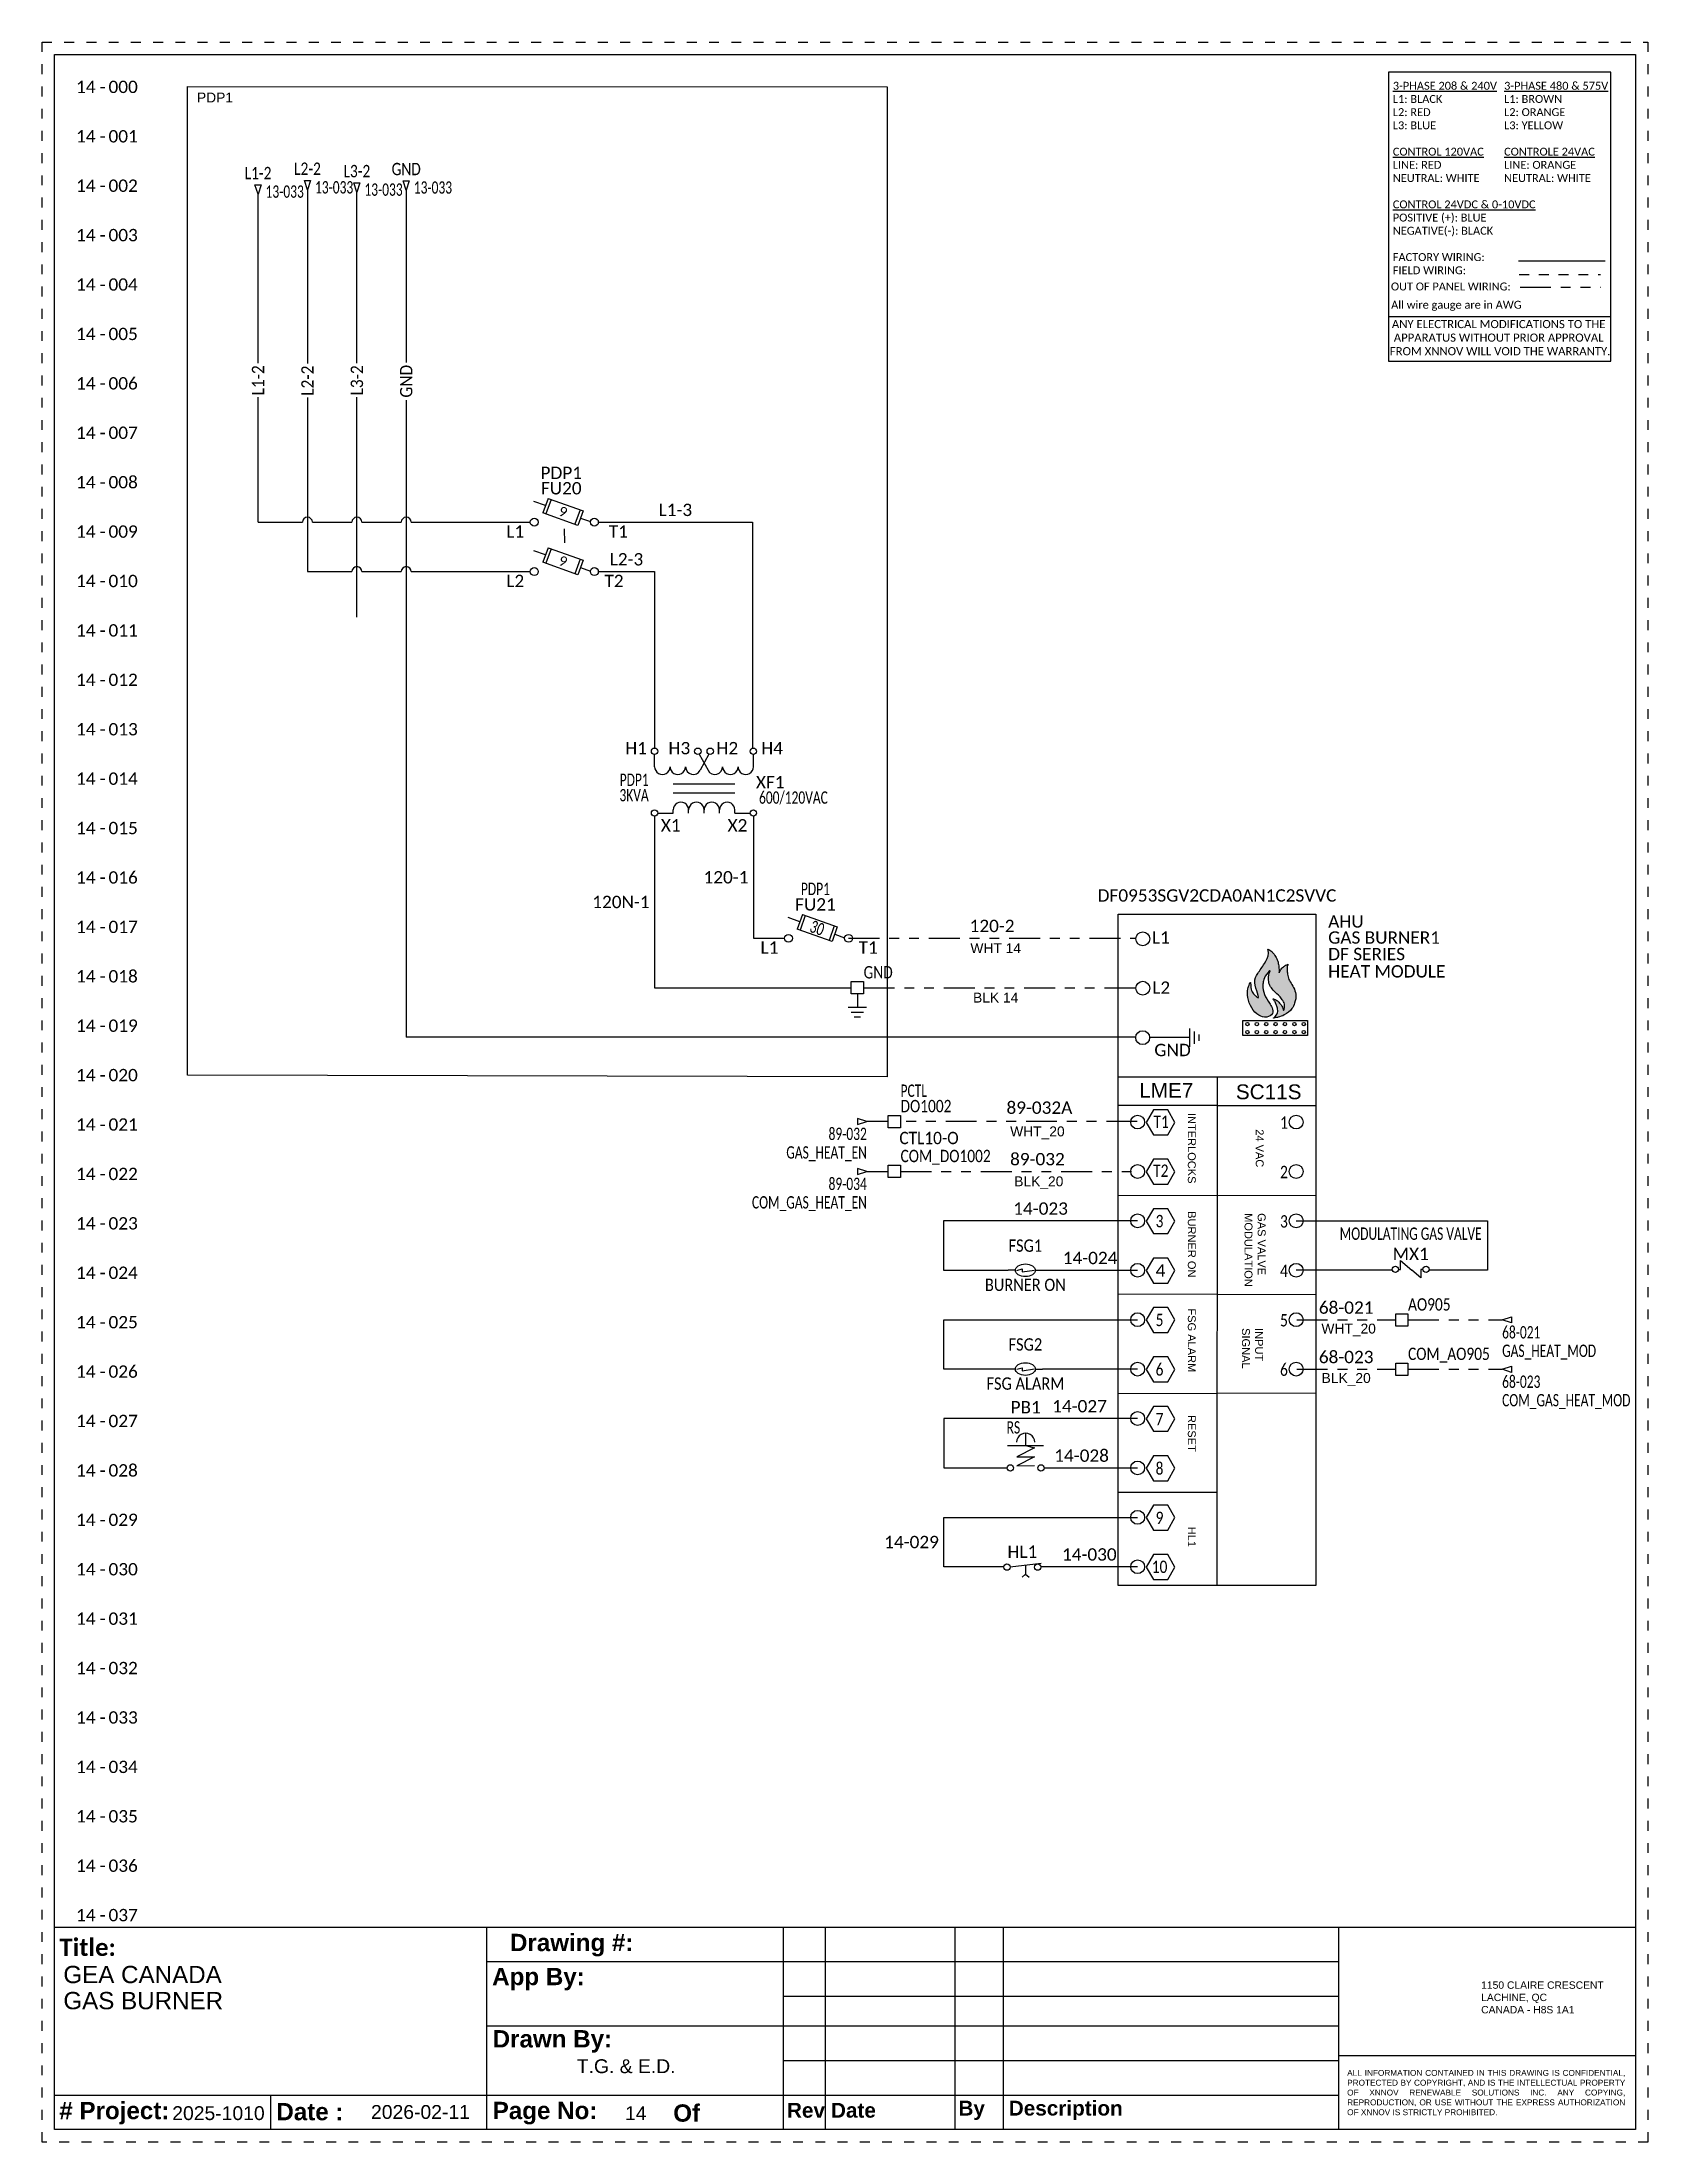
# Model space of a CAD drawing. Header units: inches. Extents: x -0.1 to 16.1, y -0.1 to 21.1.
import ezdxf
from ezdxf.enums import TextEntityAlignment as Align

# ---------------------------------------------------------------- set-up
doc = ezdxf.new("R2010")
doc.units = ezdxf.units.IN
doc.header["$MEASUREMENT"] = 0
for name, pattern in [('Caddy_Solid', [0]), ('DASHED2', [0.375, 0.25, -0.125]), ('DOT2', [0.125, 0, -0.125]), ('PHANTOM2', [1.25, 0.625, -0.125, 0.125, -0.125, 0.125, -0.125])]:
    doc.linetypes.add(name, pattern=pattern)
for name, color, linetype in [('BLK_14', 251, 'Continuous'), ('BLK_20', 250, 'Continuous'), ('BRN_8', 46, 'Continuous'), ('DESC', 7, 'Continuous'), ('GRN_14', 76, 'Continuous'), ('LINK', 9, 'Continuous'), ('LOC', 8, 'Continuous'), ('MISC', 7, 'Continuous'), ('ORG_14', 30, 'Continuous'), ('ORG_8', 30, 'Continuous'), ('RED_14', 1, 'Continuous'), ('SYMS', 7, 'Continuous'), ('TAGFIXED', 7, 'Continuous'), ('TAGS', 150, 'Continuous'), ('TERMS', 123, 'Continuous'), ('VLT_14', 181, 'Continuous'), ('WHT_14', 7, 'Continuous'), ('WHT_20', 7, 'Continuous'), ('WIREFIXED', 7, 'Continuous'), ('WIRENO', 72, 'Continuous'), ('WIREREF_DEST', 52, 'Continuous'), ('XREF', 7, 'Continuous'), ('YEL_8', 2, 'Continuous')]:
    doc.layers.add(name, color=color, linetype=linetype)
doc.layers.add('TITLEBLOCK_FRAME', color=7, linetype='DOT2', plot=False)
doc.styles.get("Standard").update_dxf_attribs({"font": 'arial.ttf'})
doc.styles.add('TB_BODY', font='arial.ttf')
doc.styles.add('TB_TITLE', font='ariblk.ttf')
doc.styles.add('WD', font='calibri.ttf')

msp = doc.modelspace()

# ---------------------------------------------------------------- texts
at = {"layer": 'MISC', "color": 8, "ltscale": 0.5, "insert": (1.443, 20.613), "char_height": 0.1, "attachment_point": 1}
msp.add_mtext_dynamic_manual_height_columns('PDP1', width=1.00719, gutter_width=0.5, heights=[-0.1], dxfattribs=at)
at = {"layer": 'MISC', "char_height": 0.1, "attachment_point": 2}
for s, insert in [('\\W1.00;WHT 14', (9.525, 12.005)), ('\\W1.00;BLK 14', (9.525, 11.505)), ('\\W1.00;BLK_20', (9.961, 9.646)), ('\\W1.00;WHT_20', (13.096, 8.156)), ('BLK_20', (13.071, 7.656))]:
    msp.add_mtext(s, dxfattribs=dict(at, insert=insert))
at = {"layer": 'MISC', "insert": (9.947, 10.151), "char_height": 0.1, "attachment_point": 2, "rotation": 0.018}
msp.add_mtext('WHT_20', dxfattribs=at)
at = {"layer": 'SYMS', "ltscale": 0.5, "style": 'WD'}
for p in [(0.417, 20.171), (0.417, 19.671), (0.417, 19.171), (0.417, 18.671), (0.417, 18.171), (0.417, 17.671), (0.417, 17.171), (0.417, 16.671), (0.417, 16.171), (0.417, 15.671), (0.417, 15.171), (0.417, 14.671), (0.417, 14.171), (0.417, 13.671), (0.417, 13.171), (0.417, 12.671), (0.417, 12.171), (0.417, 11.671), (0.417, 11.171), (0.417, 10.671), (0.417, 10.171), (0.417, 9.671), (0.417, 9.171), (0.417, 8.671), (0.417, 8.171), (0.417, 7.671), (0.417, 7.171), (0.417, 6.671), (0.417, 6.171), (0.417, 5.671), (0.417, 5.171), (0.417, 4.671), (0.417, 4.171), (0.417, 3.671), (0.417, 3.171), (0.417, 2.671), (0.417, 2.171)]:
    msp.add_text('14', height=0.125, dxfattribs=at).set_placement(p, align=Align.MIDDLE_RIGHT)
for s, p in [('001', (0.548, 20.171)), ('002', (0.548, 19.671)), ('003', (0.548, 19.171)), ('004', (0.548, 18.671)), ('005', (0.548, 18.171)), ('006', (0.548, 17.671)), ('007', (0.548, 17.171)), ('008', (0.548, 16.671)), ('009', (0.548, 16.171)), ('010', (0.548, 15.671)), ('011', (0.548, 15.171)), ('012', (0.548, 14.671)), ('013', (0.548, 14.171)), ('014', (0.548, 13.671)), ('015', (0.548, 13.171)), ('016', (0.548, 12.671)), ('017', (0.548, 12.171)), ('018', (0.548, 11.671)), ('019', (0.548, 11.171)), ('020', (0.548, 10.671)), ('021', (0.548, 10.171)), ('022', (0.548, 9.671)), ('023', (0.548, 9.171)), ('024', (0.548, 8.671)), ('025', (0.548, 8.171)), ('026', (0.548, 7.671)), ('027', (0.548, 7.171)), ('028', (0.548, 6.671)), ('029', (0.548, 6.171)), ('030', (0.548, 5.671)), ('031', (0.548, 5.171)), ('032', (0.548, 4.671)), ('033', (0.548, 4.171)), ('034', (0.548, 3.671)), ('035', (0.548, 3.171)), ('036', (0.548, 2.671)), ('037', (0.548, 2.171))]:
    msp.add_text(s, height=0.125, dxfattribs=at).set_placement(p, align=Align.MIDDLE_LEFT)
for p in [(0.489, 20.171), (0.489, 19.671), (0.489, 19.171), (0.489, 18.671), (0.489, 18.171), (0.489, 17.671), (0.489, 17.171), (0.489, 16.671), (0.489, 16.171), (0.489, 15.671), (0.489, 15.171), (0.489, 14.671), (0.489, 14.171), (0.489, 13.671), (0.489, 13.171), (0.489, 12.671), (0.489, 12.171), (0.489, 11.671), (0.489, 11.171), (0.489, 10.671), (0.489, 10.171), (0.489, 9.671), (0.489, 9.171), (0.489, 8.671), (0.489, 8.171), (0.489, 7.671), (0.489, 7.171), (0.489, 6.671), (0.489, 6.171), (0.489, 5.671), (0.489, 5.171), (0.489, 4.671), (0.489, 4.171), (0.489, 3.671), (0.489, 3.171), (0.489, 2.671), (0.489, 2.171)]:
    msp.add_text('-', height=0.125, dxfattribs=at).set_placement(p, align=Align.MIDDLE)

# ---------------------------------------------------------------- blocks, each defined once
blk = doc.blocks.new('*U14')
at = {"color": 7, "linetype": 'Caddy_Solid', "lineweight": 25}
blk.add_line((-1.185, 1.09), (-0.307, 1.09), dxfattribs=at)
at = {"color": 7, "linetype": 'DASHED2', "lineweight": 25, "ltscale": 0.25}
blk.add_line((-1.179, 0.953), (-0.354, 0.953), dxfattribs=at)
at = {"linetype": 'PHANTOM2', "ltscale": 0.5}
blk.add_line((-1.17, 0.826), (-0.355, 0.826), dxfattribs=at)
blk.add_line((-2.5, 0.528), (-0.25, 0.528))
blk.add_lwpolyline([(-0.25, 3), (-2.5, 3), (-2.5, 0.075), (-0.25, 0.075)], close=True)
at = {"style": 'WD'}
for s, p in [('OUT OF PANEL WIRING:', (-2.476, 0.792)), ('All wire gauge are in AWG', (-2.474, 0.607))]:
    blk.add_text(s, height=0.08, dxfattribs=at).set_placement(p)
for s, heights, insert, char_height, attachment_point in [('{\\L3-PHASE 208 & 240V}\\PL1: BLACK\\PL2: RED\\PL3: BLUE\\P\\P{\\LCONTROL 120VAC}\\PLINE: RED\\PNEUTRAL: WHITE\\P{\\L\\PCONTROL 24VDC & 0-10VDC\\P}POSITIVE (+): BLUE\\PNEGATIVE(-): BLACK\\P\\P\\pxql;FACTORY WIRING:\\PFIELD WIRING:', [1.974], (-2.457, 2.903), 0.08, 1), ('{\\L3-PHASE 480 & 575V}\\PL1: BROWN\\PL2: ORANGE\\PL3: YELLOW\\P\\P{\\LCONTROLE 24VAC}\\PLINE: ORANGE\\PNEUTRAL: WHITE', [-1.022], (-1.331, 2.903), 0.08, 1), ('ANY ELECTRICAL MODIFICATIONS TO THE \\PAPPARATUS WITHOUT PRIOR APPROVAL\\P FROM XNNOV WILL VOID THE WARRANTY.', [-0.361], (-1.386, 0.314), 0.08242, 5)]:
    blk.add_mtext_dynamic_manual_height_columns(s, width=4.81392, gutter_width=1.374, heights=heights, dxfattribs=dict(at, insert=insert, char_height=char_height, attachment_point=attachment_point))
blk = doc.blocks.new('HDS21FL0')
for p, q in [((-0.163, 0.241), (-0.216, 0.094)), ((-0.134, 0.231), (-0.187, 0.084)), ((-0.163, 0.241), (0.19, 0.116)), ((-0.19, 0.168), (-0.307, 0.21)), ((0.137, -0.032), (-0.216, 0.094)), ((0.16, 0.126), (0.108, -0.021)), ((0.19, 0.116), (0.137, -0.032)), ((0.164, 0.042), (0.264, 0.006))]:
    blk.add_line(p, q)
at = {"linetype": 'Continuous'}
for centre in [(-0.304, 0), (0.304, 0)]:
    blk.add_circle(centre, 0.04, dxfattribs=at)
at = {"style": 'WD', "width": 0.7}
for tag, p in [('INST', (-0.031, 0.607)), ('LOC', (-0.031, 0.438))]:
    blk.add_attdef(tag, text='', height=0.125, dxfattribs=at).set_placement(p, align=Align.CENTER)
blk.add_attdef('RATING1', text='', height=0.125, rotation=340.3798, dxfattribs=at).set_placement((-0.013, 0.105), align=Align.MIDDLE_CENTER)
at = {"style": 'WD'}
blk.add_attdef('TAG2', text='', height=0.125, dxfattribs=at).set_placement((-0.031, 0.281), align=Align.CENTER)
for tag, p in [('X2LINK', (0, 0.375)), ('X8LINK', (0, -0.25))]:
    blk.add_attdef(tag, p, '', height=0.01, dxfattribs=at)
for tag, p, height, flags in [('CONTACT', (0.098, 0.24), 0.01, 9), ('FAMILY', (0.098, 0.264), 0.01, 9), ('X4TERM01', (-0.344, 0), 0.0125, 1), ('X1TERM02', (0.344, 0), 0.0125, 1)]:
    blk.add_attdef(tag, p, '', height=height, dxfattribs=dict(at, flags=flags))
at = {"linetype": 'Continuous', "style": 'WD', "flags": 8}
blk.add_attdef('TERM01', text='', height=0.125, dxfattribs=at).set_placement((-0.406, -0.031), align=Align.TOP_RIGHT)
blk.add_attdef('TERM02', text='', height=0.125, dxfattribs=at).set_placement((0.406, -0.031), align=Align.TOP_LEFT)
blk = doc.blocks.new('HDS11FL')
for p, q in [((-0.163, 0.241), (-0.216, 0.094)), ((-0.134, 0.231), (-0.187, 0.084)), ((-0.163, 0.241), (0.19, 0.116)), ((-0.19, 0.168), (-0.307, 0.21)), ((0.137, -0.032), (-0.216, 0.094)), ((0.16, 0.126), (0.108, -0.021)), ((0.19, 0.116), (0.137, -0.032)), ((0.164, 0.042), (0.264, 0.006))]:
    blk.add_line(p, q)
at = {"linetype": 'Continuous'}
for centre in [(-0.304, 0), (0.304, 0)]:
    blk.add_circle(centre, 0.04, dxfattribs=at)
at = {"style": 'WD', "width": 0.7}
for tag, p in [('INST', (-0.031, 0.607)), ('LOC', (-0.031, 0.438))]:
    blk.add_attdef(tag, text='', height=0.125, dxfattribs=at).set_placement(p, align=Align.CENTER)
blk.add_attdef('RATING1', text='', height=0.125, rotation=340.3798, dxfattribs=at).set_placement((-0.013, 0.105), align=Align.MIDDLE_CENTER)
at = {"style": 'WD'}
blk.add_attdef('TAG1', text='', height=0.125, dxfattribs=at).set_placement((-0.031, 0.281), align=Align.CENTER)
for tag, p in [('X2LINK', (0, 0.406)), ('X8LINK', (0, -0.109))]:
    blk.add_attdef(tag, p, '', height=0.01, dxfattribs=at)
at = {"linetype": 'Continuous', "style": 'WD', "flags": 9}
for tag, p in [('ASSYCODE', (0.126, 0.206)), ('MFG', (0.126, 0.228)), ('CAT', (0.126, 0.247))]:
    blk.add_attdef(tag, text='', height=0.01, dxfattribs=at).set_placement(p, align=Align.CENTER)
at = {"style": 'WD'}
for tag, p, height, flags in [('FAMILY', (0.098, 0.264), 0.01, 9), ('X4TERM01', (-0.344, 0), 0.0125, 1), ('CONTACT', (0.098, 0.187), 0.01, 9), ('X1TERM02', (0.344, 0), 0.0125, 1)]:
    blk.add_attdef(tag, p, '', height=height, dxfattribs=dict(at, flags=flags))
at = {"linetype": 'Continuous', "style": 'WD', "flags": 8}
blk.add_attdef('TERM01', text='', height=0.125, dxfattribs=at).set_placement((-0.406, -0.031), align=Align.TOP_RIGHT)
blk.add_attdef('TERM02', text='', height=0.125, dxfattribs=at).set_placement((0.406, -0.031), align=Align.TOP_LEFT)
blk = doc.blocks.new('WD_MLRH7')
at = {"style": 'WD'}
blk.add_attdef('WDCOPY_DASH', text='', height=0.125, dxfattribs=at).set_placement((-0.684, 0), align=Align.MIDDLE)
blk.add_attdef('SHEET', text='', height=0.125, dxfattribs=at).set_placement((-0.756, 0), align=Align.MIDDLE_RIGHT)
blk.add_attdef('RUNGFIRST', text='', height=0.125, dxfattribs=at).set_placement((-0.625, 0), align=Align.MIDDLE_LEFT)
at = {"style": 'WD', "flags": 1}
for tag, p in [('RUNGHORV', (-0.25, -0.127)), ('RUNGDIST', (-0.25, -0.2)), ('RUNGCNT', (-0.25, -0.237)), ('RUNGINC', (-0.25, -0.163)), ('WIRE-START', (-0.25, -0.356)), ('WIREMODE', (-0.25, -0.281)), ('WIRE-GSUF', (-0.25, -0.396)), ('PH3SPACE', (-0.25, -0.437)), ('WIREFMT', (-0.25, -0.321))]:
    blk.add_attdef(tag, text='', height=0.025, dxfattribs=at).set_placement(p, align=Align.RIGHT)
blk = doc.blocks.new('HA1D2')
blk.add_lwpolyline([(0, 0.094), (0.031, 0.094), (0, 0), (-0.031, 0.094), (0, 0.094)])
at = {"style": 'WD', "width": 0.8, "flags": 8}
blk.add_attdef('WIRENO', text='', height=0.125, dxfattribs=at).set_placement((0, 0.15), align=Align.CENTER)
at = {"style": 'WD', "flags": 1}
for tag, p in [('X8TERM01', (0, 0)), ('SIGCODE', (0.026, 0.066))]:
    blk.add_attdef(tag, p, '', height=0.01, dxfattribs=at)
at = {"style": 'WD', "width": 0.7}
for tag, p in [('XREF', (0.077, -0.037)), ('DESC1', (0.077, -0.206))]:
    blk.add_attdef(tag, p, '', height=0.125, dxfattribs=at)
blk = doc.blocks.new('HXF1D')
for p, q in [((-0.5, -0.156), (-0.5, -0.032)), ((-0.048, -0.028), (0.04, -0.193)), ((0.047, -0.029), (-0.04, -0.193)), ((0.5, -0.156), (0.5, -0.032)), ((-0.312, -0.328), (0.312, -0.328)), ((-0.312, -0.422), (0.312, -0.422)), ((-0.469, -0.625), (-0.312, -0.625)), ((-0.312, -0.625), (-0.312, -0.594)), ((-0.156, -0.625), (-0.156, -0.594)), ((0, -0.625), (0, -0.594)), ((0.156, -0.625), (0.156, -0.594)), ((0.312, -0.625), (0.312, -0.594)), ((0.312, -0.625), (0.467, -0.625))]:
    blk.add_line(p, q)
for centre in [(-0.501, 0), (-0.063, 0), (0.062, 0), (0.499, 0), (-0.501, -0.625), (0.499, -0.625)]:
    blk.add_circle(centre, 0.0322)
for centre, start, end in [((-0.422, -0.156), 179.999, 0), ((-0.266, -0.156), 179.999, 0), ((-0.109, -0.156), 179.999, 331.9287), ((0.109, -0.156), 208.0713, 0.001), ((0.266, -0.156), 180, 0.001), ((0.422, -0.156), 180, 0.001), ((-0.234, -0.594), 0.001, 180.002), ((-0.078, -0.594), 0.001, 180.002), ((0.078, -0.594), 0.001, 180.002), ((0.234, -0.594), 0.001, 180.002)]:
    blk.add_arc(centre, 0.0781, start, end)
at = {"linetype": 'Continuous', "style": 'WD', "flags": 8}
for tag, p in [('TERM01', (-0.578, -0.031)), ('TERM02', (-0.141, -0.031))]:
    blk.add_attdef(tag, text='', height=0.125, dxfattribs=at).set_placement(p, align=Align.RIGHT)
at = {"style": 'WD'}
for tag, p, height, flags in [('X4TERM01', (-0.533, 0), 0.0125, 1), ('X2TERM01', (-0.501, 0.032), 0.0125, 1), ('X2TERM02', (-0.063, 0.032), 0.0125, 1), ('X2TERM03', (0.062, 0.032), 0.0125, 1), ('X2TERM04', (0.499, 0.032), 0.0125, 1), ('X1TERM04', (0.531, 0), 0.0125, 1), ('FAMILY', (0.46, -0.372), 0.01, 9), ('X4TERM05', (-0.533, -0.625), 0.0125, 1), ('X8TERM06', (0, -0.632), 0.0125, 1), ('X1TERM07', (0.531, -0.625), 0.0125, 1), ('X8TERM05', (-0.501, -0.657), 0.0125, 1), ('X8TERM07', (0.499, -0.657), 0.0125, 1)]:
    blk.add_attdef(tag, p, '', height=height, dxfattribs=dict(at, flags=flags))
at = {"linetype": 'Continuous', "style": 'WD', "flags": 8}
for tag, p in [('TERM03', (0.125, -0.031)), ('TERM04', (0.578, -0.031))]:
    blk.add_attdef(tag, p, '', height=0.125, dxfattribs=at)
at = {"style": 'WD', "width": 0.7}
for tag, p in [('INST', (-0.56, -0.181)), ('DESC1', (-0.56, -0.507)), ('LOC', (-0.56, -0.351)), ('DESC2', (-0.56, -0.664))]:
    blk.add_attdef(tag, text='', height=0.125, dxfattribs=at).set_placement(p, align=Align.RIGHT)
at = {"linetype": 'Continuous', "style": 'WD', "flags": 9}
for tag, p in [('MFG', (0.484, -0.42)), ('CAT', (0.485, -0.4)), ('ASSYCODE', (0.483, -0.438))]:
    blk.add_attdef(tag, text='', height=0.01, dxfattribs=at).set_placement(p, align=Align.CENTER)
at = {"style": 'WD'}
blk.add_attdef('TAG1', (0.524, -0.375), '', height=0.125, dxfattribs=at)
at = {"style": 'WD', "width": 0.7}
blk.add_attdef('RATING1', (0.556, -0.531), '', height=0.125, dxfattribs=at)
at = {"linetype": 'Continuous', "style": 'WD', "flags": 8}
for tag, p in [('TERM06', (-0.031, -0.688)), ('TERM07', (0.438, -0.688))]:
    blk.add_attdef(tag, text='', height=0.125, dxfattribs=at).set_placement(p, align=Align.TOP_RIGHT)
blk.add_attdef('TERM05', text='', height=0.125, dxfattribs=at).set_placement((-0.438, -0.688), align=Align.TOP_LEFT)
blk = doc.blocks.new('HGND2')
for p, q in [((0.125, 0), (0, 0)), ((0.125, 0.09375), (0.125, -0.09375)), ((0.171875, 0.0625), (0.171875, -0.0625)), ((0.21875, 0.03125), (0.21875, -0.03125))]:
    blk.add_line(p, q)
at = {"style": 'WD', "width": 0.8}
for tag, p in [('LOC', (0.25, 0.15625)), ('INST', (0.25, 0.3125)), ('TAG1', (0.25, 0)), ('DESC1', (0.25, -0.15625)), ('DESC2', (0.25, -0.3125))]:
    blk.add_attdef(tag, text='', height=0.125, dxfattribs=at).set_placement(p, align=Align.MIDDLE_LEFT)
at = {"style": 'WD', "flags": 1}
for tag in ['ASSYCODE', 'X4TERM01', 'CAT', 'FAMILY', 'MFG']:
    blk.add_attdef(tag, (0, 0), '', height=0.01, dxfattribs=at)
blk = doc.blocks.new('*U20')
at = {"ltscale": 0.5}
blk.add_circle((0, 0), 0.0169, dxfattribs=at)
blk = doc.blocks.new('*U21')
at = {"color": 0, "linetype": 'ByBlock', "lineweight": -2, "transparency": 16777216}
for p in [(0, 0.0806), (0, 0), (0.095, 0.0806), (0.095, 0), (0.19, 0.0806), (0.19, 0), (0.285, 0.0806), (0.285, 0), (0.38, 0.0806), (0.38, 0), (0.475, 0.0806), (0.475, 0), (0.57, 0.0806), (0.57, 0)]:
    blk.add_blockref('*U20', p, dxfattribs=at)
blk = doc.blocks.new('*U18')
blk.add_circle((0, 0), 0.0699)
blk = doc.blocks.new('*U19')
at = {"color": 0, "linetype": 'ByBlock', "lineweight": -2, "transparency": 16777216}
for p in [(0, 4.5), (0, 4), (0, 3.5), (0, 3), (0, 2.5), (0, 2), (0, 1.5), (0, 1), (0, 0.5), (0, 0)]:
    blk.add_blockref('*U18', p, dxfattribs=at)
blk = doc.blocks.new('*U22')
at = {"ltscale": 0.5}
blk.add_lwpolyline([(0.146, 0), (0.073, 0.126), (-0.073, 0.126), (-0.146, 0), (-0.073, -0.126), (0.073, -0.126)], close=True, dxfattribs=at)
blk = doc.blocks.new('*U23')
at = {"color": 0, "linetype": 'ByBlock', "lineweight": -2, "transparency": 16777216}
for p in [(0, 4.5), (0, 4), (0, 3.5), (0, 3), (0, 2.5), (0, 2), (0, 1.5), (0, 1), (0, 0.5), (0, 0)]:
    blk.add_blockref('*U22', p, dxfattribs=at)
blk = doc.blocks.new('*U24')
blk.add_circle((0, 0), 0.0699)
blk = doc.blocks.new('*U25')
at = {"color": 0, "linetype": 'ByBlock', "lineweight": -2, "transparency": 16777216}
for p in [(0, 2.5), (0, 2), (0, 1.5), (0, 1), (0, 0.5), (0, 0)]:
    blk.add_blockref('*U24', p, dxfattribs=at)
blk = doc.blocks.new('HRE1_GAS-HEATER-SC11S')
at = {"ltscale": 0.5, "true_color": 0xcd2027}
h = blk.add_hatch(color=242, dxfattribs=at)
h.dxf.hatch_style = 1
edge = h.paths.add_edge_path()
edge.add_spline(control_points=[(0.513, 1.289), (0.515, 1.277), (0.524, 1.228), (0.477, 1.143), (0.411, 1.053), (0.352, 0.956), (0.446, 0.766), (0.361, 0.846), (0.336, 0.874), (0.338, 0.97), (0.321, 0.926), (0.304, 0.885), (0.303, 0.793), (0.342, 0.699), (0.41, 0.621), (0.494, 0.596), (0.569, 0.632), (0.56, 0.702), (0.517, 0.758), (0.476, 0.832), (0.457, 0.911), (0.467, 0.984), (0.483, 1.023), (0.546, 1.095), (0.515, 1.03), (0.518, 0.994), (0.524, 0.922), (0.583, 0.862), (0.636, 0.811), (0.671, 0.764), (0.685, 0.734), (0.674, 0.653), (0.661, 0.708), (0.646, 0.731), (0.619, 0.762), (0.601, 0.777), (0.556, 0.8), (0.585, 0.761), (0.595, 0.735), (0.611, 0.695), (0.616, 0.641), (0.588, 0.618), (0.564, 0.592), (0.595, 0.602), (0.622, 0.604), (0.692, 0.63), (0.752, 0.678), (0.789, 0.755), (0.801, 0.831), (0.776, 0.906), (0.738, 0.958), (0.716, 1.004), (0.709, 1.045), (0.706, 1.087), (0.706, 1.114), (0.716, 1.144), (0.701, 1.134), (0.687, 1.129), (0.664, 1.111), (0.64, 1.089), (0.633, 1.069), (0.622, 1.046), (0.627, 1.073), (0.624, 1.096), (0.621, 1.138), (0.609, 1.186), (0.587, 1.224), (0.565, 1.255), (0.544, 1.274), (0.526, 1.285), (0.517, 1.293), (0.512, 1.292), (0.513, 1.29), (0.513, 1.289)], knot_values=[0, 0, 0, 0, 0.035544, 0.148534, 0.270369, 0.368804, 0.520379, 0.54701, 0.660315, 0.693609, 0.710881, 0.762985, 0.8509, 0.963823, 1.067656, 1.147745, 1.214838, 1.272776, 1.327404, 1.429389, 1.523235, 1.566732, 1.639868, 1.693179, 1.720077, 1.792105, 1.820925, 1.931598, 2.024751, 2.048378, 2.102174, 2.1513, 2.172231, 2.224064, 2.25014, 2.287195, 2.314856, 2.339948, 2.379213, 2.41715, 2.464176, 2.528075, 2.533316, 2.547232, 2.58249, 2.648839, 2.748369, 2.810174, 2.90144, 2.971795, 3.039668, 3.093383, 3.123849, 3.164421, 3.214452, 3.221934, 3.23415, 3.247315, 3.274357, 3.315983, 3.339419, 3.350536, 3.367107, 3.385497, 3.43539, 3.484023, 3.534932, 3.56481, 3.597031, 3.6214, 3.627787, 3.630584, 3.633367, 3.633367, 3.633367, 3.633367], degree=3, periodic=0)
for p, q in [((-0.406, 0.398), (-0.684, 0.398)), ((-1, 0), (1, 0))]:
    blk.add_line(p, q)
at = {"ltscale": 0.5}
for p, q in [((0, 0), (-0.004, -5.147)), ((0, -0.288), (-1.004, -0.287)), ((0, -0.288), (0.996, -0.288)), ((-1.004, -1.199), (0.996, -1.196)), ((-1.004, -2.196), (0.996, -2.2)), ((-1.004, -3.203), (0.996, -3.196)), ((-1.004, -4.201), (-0.003, -4.201))]:
    blk.add_line(p, q, dxfattribs=at)
blk.add_lwpolyline([(-1.004, 1.648), (0.996, 1.648), (0.996, -5.147), (-1.004, -5.147)], close=True)
blk.add_lwpolyline([(0.26, 0.571), (0.914, 0.571), (0.914, 0.419), (0.26, 0.419)], close=True, dxfattribs=at)
for centre in [(-0.754, 1.398), (-0.754, 0.898), (-0.755, 0.398)]:
    blk.add_circle(centre, 0.0699)
blk.add_open_spline([(0.513, 1.289), (0.515, 1.277), (0.524, 1.228), (0.477, 1.143), (0.411, 1.053), (0.352, 0.956), (0.446, 0.766), (0.361, 0.846), (0.336, 0.874), (0.338, 0.97), (0.321, 0.926), (0.304, 0.885), (0.303, 0.793), (0.342, 0.699), (0.41, 0.621), (0.494, 0.596), (0.569, 0.632), (0.56, 0.702), (0.517, 0.758), (0.476, 0.832), (0.457, 0.911), (0.467, 0.984), (0.483, 1.023), (0.546, 1.095), (0.515, 1.03), (0.518, 0.994), (0.524, 0.922), (0.583, 0.862), (0.636, 0.811), (0.671, 0.764), (0.685, 0.734), (0.674, 0.653), (0.661, 0.708), (0.646, 0.731), (0.619, 0.762), (0.601, 0.777), (0.556, 0.8), (0.585, 0.761), (0.595, 0.735), (0.611, 0.695), (0.616, 0.641), (0.588, 0.618), (0.564, 0.592), (0.595, 0.602), (0.622, 0.604), (0.692, 0.63), (0.752, 0.678), (0.789, 0.755), (0.801, 0.831), (0.776, 0.906), (0.738, 0.958), (0.716, 1.004), (0.709, 1.045), (0.706, 1.087), (0.706, 1.114), (0.716, 1.144), (0.701, 1.134), (0.687, 1.129), (0.664, 1.111), (0.64, 1.089), (0.633, 1.069), (0.622, 1.046), (0.627, 1.073), (0.624, 1.096), (0.621, 1.138), (0.609, 1.186), (0.587, 1.224), (0.565, 1.255), (0.544, 1.274), (0.526, 1.285), (0.517, 1.293), (0.512, 1.292), (0.513, 1.29), (0.513, 1.289)], degree=3, knots=[0, 0, 0, 0, 0.035544, 0.148534, 0.270369, 0.368804, 0.520379, 0.54701, 0.660315, 0.693609, 0.710881, 0.762985, 0.8509, 0.963823, 1.067656, 1.147745, 1.214838, 1.272776, 1.327404, 1.429389, 1.523235, 1.566732, 1.639868, 1.693179, 1.720077, 1.792105, 1.820925, 1.931598, 2.024751, 2.048378, 2.102174, 2.1513, 2.172231, 2.224064, 2.25014, 2.287195, 2.314856, 2.339948, 2.379213, 2.41715, 2.464176, 2.528075, 2.533316, 2.547232, 2.58249, 2.648839, 2.748369, 2.810174, 2.90144, 2.971795, 3.039668, 3.093383, 3.123849, 3.164421, 3.214452, 3.221934, 3.23415, 3.247315, 3.274357, 3.315983, 3.339419, 3.350536, 3.367107, 3.385497, 3.43539, 3.484023, 3.534932, 3.56481, 3.597031, 3.6214, 3.627787, 3.630584, 3.633367, 3.633367, 3.633367, 3.633367], dxfattribs=at)
for name, p in [('*U21', (0.305, 0.454)), ('*U19', (-0.806, -4.956)), ('*U23', (-0.574, -4.959)), ('*U25', (0.798, -2.956))]:
    blk.add_blockref(name, p)
at = {"layer": 'SYMS', "ltscale": 0.5}
blk.add_blockref('HGND2', (-0.406, 0.398), dxfattribs=at)
at = {"ltscale": 0.5, "char_height": 0.15, "attachment_point": 1}
for s, width, heights, insert in [('LME7', 0.39998, [-0.15], (-0.79, -0.06)), ('SC11S', 0.36332, [-0.155], (0.188, -0.075))]:
    blk.add_mtext_dynamic_manual_height_columns(s, width=width, gutter_width=0.5, heights=heights, dxfattribs=dict(at, insert=insert))
at = {"ltscale": 0.5, "char_height": 0.08, "attachment_point": 1, "rotation": 270}
for s, width, heights, insert in [('INTERLOCKS', 0.8691, [-0.0828], (-0.218, -0.364)), ('24 VAC', 0.40414, [-0.0827], (0.469, -0.529)), ('BURNER ON', 0.8691, [-0.0828], (-0.218, -1.358)), ('GAS VALVE MODULATION', 0.72363, [-0.217], (0.489, -1.378)), ('FSG ALARM', 0.8691, [-0.0827], (-0.218, -2.342)), ('INPUT SIGNAL', 0.56867, [-0.216], (0.463, -2.541)), ('RESET', 0.8691, [-0.0827], (-0.218, -3.42)), ('HL1', 0.29984, [-0.0803], (-0.218, -4.551))]:
    blk.add_mtext_dynamic_manual_height_columns(s, width=width, gutter_width=0.5, heights=heights, dxfattribs=dict(at, insert=insert))
at = {"style": 'WD'}
for tag, p in [('CAT', (-0.004, 1.544)), ('XREF', (2.144, -0.262))]:
    blk.add_attdef(tag, text='', height=0.125, dxfattribs=at).set_placement(p, align=Align.MIDDLE)
for tag, flags, p in [('FAMILY', 9, (0.563, 1.482)), ('INST', 1, (1.303, 1.511)), ('ASSYCODE', 9, (0.563, 1.307))]:
    blk.add_attdef(tag, text='', height=0.125, dxfattribs=dict(at, flags=flags)).set_placement(p, align=Align.CENTER)
for tag, p in [('LOC', (1.121, 1.574)), ('TERM01', (-0.661, 1.412)), ('TAG1', (1.121, 1.411)), ('DESC1', (1.121, 1.244)), ('RATING1', (1.121, 1.069)), ('DESC2', (1.121, 1.069)), ('TERM02', (-0.658, 0.904)), ('DESC3', (1.121, 0.894)), ('TERM03', (-0.638, 0.273))]:
    blk.add_attdef(tag, text='', height=0.125, dxfattribs=at).set_placement(p, align=Align.MIDDLE_LEFT)
at = {"style": 'WD', "flags": 1}
for tag, p, height in [('X4TERM01', (-0.824, 1.398), 0.0125), ('X4TERM02', (-0.824, 0.898), 0.0125), ('X4TERM03', (-0.824, 0.398), 0.0125), ('X4TERM04', (-0.806, -0.456), 0.005), ('X1TERM04', (0.798, -0.456), 0.005), ('X4TERM05', (-0.806, -0.956), 0.005), ('X1TERM05', (0.798, -0.956), 0.005), ('X4TERM06', (-0.806, -1.456), 0.005), ('X1TERM06', (0.798, -1.456), 0.005), ('X4TERM07', (-0.806, -1.956), 0.005), ('X1TERM07', (0.798, -1.956), 0.005), ('X4TERM08', (-0.806, -2.456), 0.005), ('X1TERM08', (0.798, -2.456), 0.005), ('X4TERM09', (-0.806, -2.956), 0.005), ('X1TERM09', (0.798, -2.956), 0.005), ('X4TERM14', (-0.806, -3.456), 0.005), ('X4TERM15', (-0.806, -3.956), 0.005), ('X4TERM16', (-0.806, -4.456), 0.005), ('X4TERM17', (-0.806, -4.956), 0.005)]:
    blk.add_attdef(tag, p, '', height=height, dxfattribs=at)
blk.add_attdef('MFG', text='', height=0.125, dxfattribs=at).set_placement((0.333, 1.369), align=Align.MIDDLE)
at = {"style": 'WD'}
for tag, p in [('X4TERMDESC01', (-0.63, 1.273)), ('X4TERMDESC02', (-0.63, 0.719)), ('X4TERMDESC03', (-0.63, 0.273)), ('4', (-0.625, -1.897))]:
    blk.add_attdef(tag, text='', height=0.125, dxfattribs=at).set_placement(p, align=Align.TOP_LEFT)
at = {"style": 'WD', "flags": 1}
for tag, p in [('RATING2', (1.121, 0.894)), ('RATING3', (1.121, 0.694)), ('RATING4', (1.121, 0.507)), ('RATING5', (1.121, 0.319)), ('RATING6', (1.121, 0.132)), ('RATING7', (1.121, -0.056)), ('RATING8', (1.121, -0.243)), ('RATING9', (1.121, -0.431)), ('RATING10', (1.121, -0.618)), ('RATING11', (1.121, -0.806)), ('RATING12', (1.121, -0.993))]:
    blk.add_attdef(tag, text='', height=0.125, dxfattribs=at).set_placement(p, align=Align.MIDDLE_LEFT)
at = {"style": 'WD', "width": 0.8}
for tag, p in [('T1', (-0.646, -0.391)), ('T2', (-0.65, -0.886)), ('3', (-0.625, -1.396)), ('5', (-0.625, -2.396)), ('6', (-0.625, -2.897)), ('7', (-0.625, -3.399)), ('8', (-0.625, -3.899)), ('9', (-0.625, -4.399)), ('10', (-0.663, -4.894))]:
    blk.add_attdef(tag, text='', height=0.125, dxfattribs=at).set_placement(p, align=Align.TOP_LEFT)
for tag, p in [('1', (0.714, -0.399)), ('2', (0.714, -0.899)), ('3', (0.714, -1.399)), ('4', (0.714, -1.899)), ('5', (0.714, -2.399)), ('6', (0.714, -2.899))]:
    blk.add_attdef(tag, text='', height=0.125, dxfattribs=at).set_placement(p, align=Align.TOP_RIGHT)
blk = doc.blocks.new('HPB11_MAN-RST')
for p, q in [((0, 0.09), (0, -0.033)), ((-0.185, -0.033), (0.18, -0.033))]:
    blk.add_line(p, q)
at = {"ltscale": 0.5}
for points in [[(0, -0.033), (0.091, -0.059), (-0.091, -0.15)], [(-0.091, -0.15), (0.091, -0.15), (-0.09, -0.24), (0.091, -0.237)]]:
    blk.add_lwpolyline(points, dxfattribs=at)
for centre in [(-0.155, -0.261), (0.155, -0.261)]:
    blk.add_circle(centre, 0.0322)
blk.add_arc((0, -0.001), 0.0913, 0, 180.0409, dxfattribs=at)
at = {"style": 'WD', "width": 0.7}
for tag, p in [('INST', (0, 0.93)), ('LOC', (0, 0.76)), ('DESC1', (0, 0.604)), ('RS', (-0.124, 0.087)), ('XREF', (0, -0.48))]:
    blk.add_attdef(tag, text='', height=0.125, dxfattribs=at).set_placement(p, align=Align.CENTER)
at = {"style": 'WD'}
blk.add_attdef('TAG1', text='', height=0.125, dxfattribs=at).set_placement((0, 0.291), align=Align.CENTER)
for tag, p in [('X2LINK', (0, 0.322)), ('X8LINK', (0, -0.261))]:
    blk.add_attdef(tag, p, '', height=0.01, dxfattribs=at)
at = {"linetype": 'Continuous', "style": 'WD', "flags": 9}
for tag, p in [('ASSYCODE', (0.23, -0.189)), ('MFG', (0.228, -0.172)), ('CAT', (0.23, -0.153))]:
    blk.add_attdef(tag, text='', height=0.01, dxfattribs=at).set_placement(p, align=Align.CENTER)
at = {"style": 'WD'}
for tag, p, height, flags in [('CONTACT', (0.205, -0.125), 0.01, 1), ('FAMILY', (0.205, -0.109), 0.01, 9), ('X4TERM01', (-0.187, -0.261), 0.0125, 1), ('X1TERM02', (0.188, -0.261), 0.0125, 1)]:
    blk.add_attdef(tag, p, '', height=height, dxfattribs=dict(at, flags=flags))
at = {"linetype": 'Continuous', "style": 'WD', "flags": 8}
blk.add_attdef('TERM01', text='', height=0.125, dxfattribs=at).set_placement((-0.25, -0.292), align=Align.TOP_RIGHT)
blk.add_attdef('TERM02', text='', height=0.125, dxfattribs=at).set_placement((0.25, -0.292), align=Align.TOP_LEFT)
blk = doc.blocks.new('HDV1_FSG')
for p, q in [((-0.104, 0.002), (-0.178, 0.002)), ((0.098, 0.002), (0.172, 0.002))]:
    blk.add_line(p, q)
at = {"ltscale": 0.5}
blk.add_lwpolyline([(-0.088, 0.001), (-0.036, 0.016), (-0.034, -0.014), (0.091, 0.004)], dxfattribs=at)
blk.add_ellipse((-0.003, 0.002), major_axis=(-0.101, 0), ratio=0.631572, dxfattribs=at)
at = {"style": 'WD', "width": 0.85}
for tag, p in [('INST', (-0.005, 0.531)), ('LOC', (-0.005, 0.359)), ('TAG1', (-0.003, 0.189)), ('RATING1', (-0.003, -0.248)), ('DESC1', (-0.003, -0.42)), ('DESC2', (-0.003, -0.592)), ('DESC3', (-0.003, -0.764))]:
    blk.add_attdef(tag, text='', height=0.125, dxfattribs=at).set_placement(p, align=Align.CENTER)
at = {"style": 'WD'}
for tag, p, height, flags in [('X4TERM01', (-0.178, 0.002), 0.0125, 1), ('X1TERM02', (0.17, 0.002), 0.0125, 1), ('FAMILY', (0.201, 0.154), 0.01, 9)]:
    blk.add_attdef(tag, p, '', height=height, dxfattribs=dict(at, flags=flags))
for tag, p in [('X2LINK', (-0.003, 0.127)), ('X8LINK', (-0.003, -0.123))]:
    blk.add_attdef(tag, p, '', height=0.01, dxfattribs=at)
at = {"linetype": 'Continuous', "style": 'WD', "flags": 9}
for tag, p in [('ASSYCODE', (0.216, 0.064)), ('MFG', (0.225, 0.09)), ('CAT', (0.227, 0.11))]:
    blk.add_attdef(tag, text='', height=0.01, dxfattribs=at).set_placement(p, align=Align.CENTER)
at = {"style": 'WD', "flags": 9}
blk.add_attdef('WDTYPE', text='', height=0.01, dxfattribs=at).set_placement((0.262, 0.13), align=Align.RIGHT)
at = {"linetype": 'Continuous', "style": 'WD', "flags": 8}
blk.add_attdef('TERM01', text='', height=0.125, dxfattribs=at).set_placement((-0.316, -0.03), align=Align.TOP_RIGHT)
blk.add_attdef('TERM02', text='', height=0.125, dxfattribs=at).set_placement((0.309, -0.03), align=Align.TOP_LEFT)
blk = doc.blocks.new('HLS12_HL')
at = {"linetype": 'Continuous'}
blk.add_line((-0.157, -0.019), (0.157, 0.019), dxfattribs=at)
at = {"ltscale": 0.5}
for p, q in [((0, 0), (0, -0.091)), ((0, -0.091), (-0.037, -0.122)), ((0, -0.091), (0.037, -0.122))]:
    blk.add_line(p, q, dxfattribs=at)
for centre in [(-0.189, -0.021), (0.122, -0.021)]:
    blk.add_circle(centre, 0.0322)
at = {"style": 'WD', "width": 0.7}
for tag, p in [('INST', (-0.033, 0.711)), ('LOC', (-0.033, 0.542)), ('DESC1', (-0.033, 0.385)), ('DESC2', (-0.033, 0.229)), ('XREF', (-0.033, -0.288)), ('WDTAGALT', (-0.033, -0.427))]:
    blk.add_attdef(tag, text='', height=0.125, dxfattribs=at).set_placement(p, align=Align.CENTER)
at = {"style": 'WD'}
blk.add_attdef('TAG1', text='', height=0.125, dxfattribs=at).set_placement((-0.033, 0.073), align=Align.CENTER)
for tag, p in [('X2LINK', (-0.033, 0.042)), ('X8LINK', (-0.033, -0.083))]:
    blk.add_attdef(tag, p, '', height=0.01, dxfattribs=at)
for tag, p, height, flags in [('FAMILY', (0.004, 0.016), 0.01, 9), ('CONTACT', (0.004, -0.001), 0.01, 1), ('X4TERM01', (-0.221, -0.021), 0.0125, 1), ('X1TERM02', (0.154, -0.021), 0.0125, 1)]:
    blk.add_attdef(tag, p, '', height=height, dxfattribs=dict(at, flags=flags))
at = {"linetype": 'Continuous', "style": 'WD', "flags": 8}
blk.add_attdef('TERM01', text='', height=0.125, dxfattribs=at).set_placement((-0.283, -0.052), align=Align.TOP_RIGHT)
at = {"linetype": 'Continuous', "style": 'WD', "flags": 9}
for tag, p in [('MFG', (0.029, -0.048)), ('CAT', (0.029, -0.028)), ('ASSYCODE', (0.06, -0.083))]:
    blk.add_attdef(tag, text='', height=0.01, dxfattribs=at).set_placement(p, align=Align.CENTER)
at = {"linetype": 'Continuous', "style": 'WD', "flags": 8}
blk.add_attdef('TERM02', text='', height=0.125, dxfattribs=at).set_placement((0.217, -0.052), align=Align.TOP_LEFT)
blk = doc.blocks.new('HDV12_GAS-VALVE')
at = {"ltscale": 0.5}
for points in [[(-0.135, 0.009), (-0.116, 0.009), (-0.116, 0.1), (0, 0)], [(0.111, 0.007), (0.089, 0.008), (0.089, -0.077), (0, 0)]]:
    blk.add_lwpolyline(points, dxfattribs=at)
for centre in [(-0.167, 0.009), (0.143, 0.009)]:
    blk.add_circle(centre, 0.0322)
at = {"style": 'WD', "width": 0.7}
for tag, p in [('INST', (-0.012, 0.741)), ('LOC', (-0.012, 0.572)), ('DESC1', (-0.012, 0.415)), ('DESC2', (-0.012, 0.259)), ('XREF', (-0.012, -0.227)), ('WDTAGALT', (-0.012, -0.382))]:
    blk.add_attdef(tag, text='', height=0.125, dxfattribs=at).set_placement(p, align=Align.CENTER)
at = {"style": 'WD'}
blk.add_attdef('TAG1', text='', height=0.125, dxfattribs=at).set_placement((-0.012, 0.103), align=Align.CENTER)
for tag, p in [('X2LINK', (-0.012, 0.228)), ('X8LINK', (-0.012, -0.053))]:
    blk.add_attdef(tag, p, '', height=0.01, dxfattribs=at)
for tag, p, height, flags in [('X4TERM01', (-0.199, 0.009), 0.0125, 1), ('CONTACT', (0.026, 0.029), 0.01, 1), ('FAMILY', (0.026, 0.046), 0.01, 9), ('X1TERM02', (0.176, 0.009), 0.0125, 1)]:
    blk.add_attdef(tag, p, '', height=height, dxfattribs=dict(at, flags=flags))
at = {"linetype": 'Continuous', "style": 'WD', "flags": 9}
for tag, p in [('CAT', (0.051, 0.002)), ('ASSYCODE', (0.051, -0.034)), ('MFG', (0.051, -0.018))]:
    blk.add_attdef(tag, text='', height=0.01, dxfattribs=at).set_placement(p, align=Align.CENTER)
at = {"linetype": 'Continuous', "style": 'WD', "flags": 8}
blk.add_attdef('TERM01', text='', height=0.125, dxfattribs=at).set_placement((-0.262, -0.022), align=Align.TOP_RIGHT)
blk.add_attdef('TERM02', text='', height=0.125, dxfattribs=at).set_placement((0.238, -0.022), align=Align.TOP_LEFT)
blk = doc.blocks.new('HT0001')
for p, q in [((-0.062, 0.062), (0.062, 0.062)), ((-0.062, -0.062), (-0.062, 0.062)), ((0.062, 0.062), (0.062, -0.062)), ((0.062, -0.062), (-0.062, -0.062))]:
    blk.add_line(p, q)
at = {"style": 'WD'}
for tag, p, width in [('INST', (0.062, 0.42), 0.7), ('LOC', (0.062, 0.25), 0.7), ('DESC1', (0.05, -0.385), 0.8)]:
    blk.add_attdef(tag, p, '', height=0.125, dxfattribs=dict(at, width=width))
at = {"linetype": 'Continuous', "style": 'WD'}
for tag, p, height, width, flags in [('TERM01', (0.062, 0.094), 0.125, 0.8, 8), ('TAGSTRIP', (0.05, -0.229), 0.125, 0.9, 8), ('DESC2', (0.05, -0.541), 0.125, 0.8, 8), ('CAT', (0.213, -0.406), 0.109, 0.8, 1), ('DESC3', (0.05, -0.698), 0.125, 0.8, 8)]:
    blk.add_attdef(tag, p, '', height=height, dxfattribs=dict(at, width=width, flags=flags))
at = {"style": 'WD', "flags": 1}
for tag, p, height in [('X4TERM01', (-0.062, 0), 0.0125), ('X4TERMDESC01', (-0.055, -0.023), 0.025), ('X2TERMDESC01', (-0.006, 0.029), 0.025), ('X2TERM01', (0, 0.062), 0.0125), ('STRIPSEQ', (0, 0), 0.00125), ('X2PIN01', (0.033, 0.084), 0.0125), ('X1TERMDESC01', (0.039, 0.007), 0.025), ('X1TERM01', (0.062, 0), 0.0125), ('X1PIN01', (0.087, 0.016), 0.0125), ('X4PIN01', (-0.114, -0.038), 0.0125), ('LINKTERM', (0, -0.002), 0.00125), ('X8TERMDESC01', (0, -0.054), 0.025), ('X8TERM01', (0, -0.062), 0.0125), ('X8PIN01', (0.026, -0.096), 0.0125)]:
    blk.add_attdef(tag, p, '', height=height, dxfattribs=at)
at = {"linetype": 'Continuous', "style": 'WD', "width": 0.8, "flags": 1}
blk.add_attdef('MFG', text='', height=0.109, dxfattribs=at).set_placement((0.088, -0.406), align=Align.RIGHT)
at = {"style": 'WD', "width": 0.7, "flags": 1}
blk.add_attdef('ASSYCODE', (0.062, -0.281), '', height=0.01, dxfattribs=at)
blk = doc.blocks.new('VGND2')
for p, q in [((0.09375, 0), (-0.09375, 0)), ((-0.0625, -0.046875), (0.0625, -0.046875)), ((-0.03125, -0.09375), (0.03125, -0.09375))]:
    blk.add_line(p, q)
at = {"style": 'WD', "flags": 1}
blk.add_attdef('X2TERM01', (0, 0), '', height=0.01, dxfattribs=at)
blk = doc.blocks.new('WD_WNH')
at = {"linetype": 'Continuous', "style": 'WD'}
blk.add_attdef('WIRENO', text='', height=0.125, dxfattribs=at).set_placement((0, 0.062), align=Align.CENTER)
at = {"style": 'WD', "flags": 1}
for tag, p in [('W01USER', (0, 0.078)), ('W02USER', (0, 0.07)), ('W03USER', (0, 0.062)), ('W04USER', (0, 0.055)), ('W05USER', (0, 0.047)), ('W06USER', (0, 0.039)), ('W07USER', (0, 0.031)), ('W08USER', (0, 0.023)), ('W09USER', (0, 0.016)), ('W10USER', (0, 0.008))]:
    blk.add_attdef(tag, text='', height=0.005, dxfattribs=at).set_placement(p, align=Align.CENTER)
blk = doc.blocks.new('WD_WNV')
at = {"linetype": 'Continuous', "style": 'WD'}
blk.add_attdef('WIRENO', text='', height=0.125, dxfattribs=at).set_placement((-0.05, 0), align=Align.MIDDLE_RIGHT)
at = {"style": 'WD', "flags": 1}
for tag, p in [('W01USER', (-0.062, 0.094)), ('W02USER', (-0.062, 0.086)), ('W03USER', (-0.062, 0.078)), ('W04USER', (-0.062, 0.07)), ('W05USER', (-0.062, 0.062)), ('W06USER', (-0.062, 0.055)), ('W07USER', (-0.062, 0.047)), ('W08USER', (-0.062, 0.039)), ('W09USER', (-0.062, 0.031)), ('W10USER', (-0.062, 0.023))]:
    blk.add_attdef(tag, text='', height=0.005, dxfattribs=at).set_placement(p, align=Align.CENTER)
blk = doc.blocks.new('WD_WNV1')
at = {"style": 'WD', "width": 0.9}
blk.add_attdef('WIRENO', text='', height=0.125, rotation=90, dxfattribs=at).set_placement((0, 0), align=Align.MIDDLE_CENTER)
at = {"style": 'WD', "flags": 1}
for tag, p in [('X2TERM01', (0, 0.062)), ('X8TERM01', (0, -0.062))]:
    blk.add_attdef(tag, p, '', height=0.01, dxfattribs=at)
at = {"color": 7, "style": 'WD'}
for tag, p in [('X2_TINY_DOT_DONT_REMOVE', (0, 0.062)), ('X8_TINY_DOT_DONT_REMOVE', (0, -0.062))]:
    blk.add_attdef(tag, p, '', height=0.0001, dxfattribs=at)
at = {"style": 'WD', "flags": 1}
for tag, p in [('W01USER', (0.096, 0.077)), ('W02USER', (0.096, 0.069)), ('W03USER', (0.096, 0.062)), ('W04USER', (0.096, 0.054)), ('W05USER', (0.096, 0.046)), ('W06USER', (0.096, 0.038)), ('W07USER', (0.096, 0.03)), ('W08USER', (0.096, 0.023)), ('W09USER', (0.096, 0.015)), ('W10USER', (0.096, 0.007))]:
    blk.add_attdef(tag, text='', height=0.005, dxfattribs=at).set_placement(p, align=Align.CENTER)
blk = doc.blocks.new('HA1D1')
blk.add_lwpolyline([(0.094, 0), (0.094, -0.031), (0, 0), (0.094, 0.031), (0.094, 0)])
at = {"style": 'WD', "width": 0.8, "flags": 8}
blk.add_attdef('WIRENO', (0, 0.094), '', height=0.125, dxfattribs=at)
at = {"style": 'WD', "flags": 1}
for tag, p in [('SIGCODE', (-0.02, 0.047)), ('X4TERM01', (0, 0))]:
    blk.add_attdef(tag, p, '', height=0.01, dxfattribs=at)
at = {"style": 'WD', "width": 0.7}
for tag, p in [('XREF', (0, -0.188)), ('DESC1', (0, -0.375))]:
    blk.add_attdef(tag, p, '', height=0.125, dxfattribs=at)
blk = doc.blocks.new('HA1D3')
blk.add_lwpolyline([(-0.094, 0), (-0.094, -0.031), (0, 0), (-0.094, 0.031), (-0.094, 0)])
at = {"style": 'WD', "width": 0.8, "flags": 8}
blk.add_attdef('WIRENO', text='', height=0.125, dxfattribs=at).set_placement((0, 0.094), align=Align.RIGHT)
at = {"style": 'WD', "flags": 1}
blk.add_attdef('SIGCODE', text='', height=0.01, dxfattribs=at).set_placement((-0.02, 0.047), align=Align.RIGHT)
blk.add_attdef('X1TERM01', (0, 0), '', height=0.01, dxfattribs=at)
at = {"style": 'WD', "width": 0.7}
for tag, p in [('XREF', (0, -0.188)), ('DESC1', (0, -0.375))]:
    blk.add_attdef(tag, text='', height=0.125, dxfattribs=at).set_placement(p, align=Align.RIGHT)
blk = doc.blocks.new('*U34')
at = {"color": 5}
for p, q in [((0, 21), (16, 21)), ((0, 0), (0, 21)), ((16, 21), (16, 0)), ((0, 2.05), (16, 2.05)), ((4.372, 2.05), (4.372, 0)), ((7.376, 2.05), (7.376, 0)), ((7.8, 2.05), (7.8, 0)), ((9.113, 2.05), (9.113, 0)), ((9.599, 2.05), (9.599, 0)), ((9.599, 2.05), (9.599, 0)), ((12.992, 2.05), (12.992, 0)), ((4.372, 1.7), (12.992, 1.7)), ((7.376, 1.35), (12.992, 1.35)), ((4.372, 1.05), (12.992, 1.05)), ((7.376, 0.7), (12.992, 0.7)), ((12.992, 0.75), (16, 0.75)), ((0, 0.35), (12.992, 0.35)), ((2.186, 0.35), (2.186, 0)), ((16, 0), (0, 0))]:
    blk.add_line(p, q, dxfattribs=at)
at = {"layer": 'TITLEBLOCK_FRAME'}
blk.add_lwpolyline([(-0.125, 21.125), (16.125, 21.125), (16.125, -0.125), (-0.125, -0.125)], close=True, dxfattribs=at)
blk.add_lwpolyline([(-0.125, 21.125), (16.125, 21.125), (16.125, -0.125), (-0.125, -0.125)], close=True, dxfattribs=at)
at = {"color": 7, "style": 'TB_TITLE'}
for s, width, gutter_width, heights, insert, char_height, attachment_point in [('{\\fCalibri|b1|i0|c0|p34;Title:}', 4.49877, 1.75, [-0.19], (0.052, 1.933), 0.175, 1), ('\\pxi-3,l4,t4;{\\fArial|b1|i0|c0|p34;Drawing #:}', 2.99404, 4.083, [-0.229], (4.435, 1.867), 0.175, 4), ('{\\fArial|b1|i0|c0|p34;App By:}', 4.49661, 1.749, [-0.226], (4.43, 1.523), 0.175, 4), ('{\\fArial|b1|i0|c0|p34;Drawn By:}', 2.16756, 1.749, [0.131], (4.435, 0.893), 0.175, 4), ('{\\fArial|b1|i0|c0|p34;# Project:}', 1.25184, 1.749, [-0.229], (0.05, 0.167), 0.175, 4), ('{\\fArial|b1|i0|c0|p34;Date :}', 2.18747, 1.749, [-0.178], (2.246, 0.181), 0.175, 4), ('{\\fArial|b1|i0|c0|p34;Page No:}', 4.49661, 1.749, [-0.226], (4.435, 0.167), 0.175, 4), ('{\\fArial|b1|i0|c0|p34;Of}', 4.49661, 1.749, [-0.181], (6.262, 0.167), 0.175, 4), ('{\\fArial|b1|i0|c0|p34;Rev}', 0.34979, 1.749, [-0.152], (7.413, 0.195), 0.15, 4), ('{\\fArial|b1|i0|c0|p34; Date}', 0.58778, 1.749, [-0.152], (7.8, 0.195), 0.15, 4), ('{\\fArial|b1|i0|c0|p34;By}', 0.36928, 1.749, [-0.194], (9.148, 0.195), 0.15, 4), ('{\\fArial|b1|i0|c0|p34; Description}', 1.60793, 1.749, [-0.191], (9.599, 0.195), 0.15, 4)]:
    blk.add_mtext_dynamic_manual_height_columns(s, width=width, gutter_width=gutter_width, heights=heights, dxfattribs=dict(at, insert=insert, char_height=char_height, attachment_point=attachment_point))
at = {"style": 'TB_BODY'}
for s, width, gutter_width, heights, insert, char_height, attachment_point in [('1150 CLAIRE CRESCENT\\PLACHINE, QC \\PCANADA - H8S 1A1', 1.56147, 0.995, [-0.329], (14.437, 1.5), 0.07464, 1), ('\\pxqj;ALL INFORMATION CONTAINED IN THIS DRAWING IS CONFIDENTIAL, PROTECTED BY COPYRIGHT, AND IS THE INTELLECTUAL PROPERTY OF XNNOV RENEWABLE SOLUTIONS INC. ANY COPYING, REPRODUCTION, OR USE WITHOUT THE EXPRESS AUTHORIZATION OF XNNOV IS STRICTLY PROHIBITED.', 2.80577, 0.597, [-0.464], (13.081, 0.375), 0.059714, 4)]:
    blk.add_mtext_dynamic_manual_height_columns(s, width=width, gutter_width=gutter_width, heights=heights, dxfattribs=dict(at, insert=insert, char_height=char_height, attachment_point=attachment_point))
at = {"color": 7, "style": 'TB_BODY', "flags": 4}
for tag, p in [('N5', (7.597, 1.925)), ('N4', (7.597, 1.575)), ('N3', (7.597, 1.225)), ('N2', (7.597, 0.925)), ('N1', (7.597, 0.575)), ('PAGENO', (5.883, 0.167)), ('SHEETMAX', (6.824, 0.157))]:
    blk.add_attdef(tag, text='', height=0.14, dxfattribs=at).set_placement(p, align=Align.MIDDLE_CENTER)
for tag, height, p in [('DATE5', 0.14, (7.854, 1.925)), ('PAR5', 0.14, (9.104, 1.925)), ('DESCRIPTION5', 0.14, (9.661, 1.925)), ('TITLE1', 0.175, (0.091, 1.57)), ('DATE4', 0.14, (7.854, 1.575)), ('PAR4', 0.14, (9.104, 1.575)), ('DESCRIPTION4', 0.14, (9.661, 1.575)), ('TITLE2', 0.175, (0.091, 1.306)), ('AP.PAR', 0.14, (5.526, 1.365)), ('DATE3', 0.14, (7.854, 1.225)), ('PAR3', 0.14, (9.104, 1.225)), ('DESCRIPTION3', 0.14, (9.661, 1.225)), ('TITLE3', 0.175, (0.091, 1.041)), ('DATE2', 0.14, (7.854, 0.925)), ('PAR2', 0.14, (9.104, 0.925)), ('DESCRIPTION2', 0.14, (9.661, 0.925)), ('DESS.PAR', 0.14, (5.286, 0.642)), ('DATE1', 0.14, (7.854, 0.575)), ('PAR1', 0.14, (9.109, 0.575)), ('DESCRIPTION1', 0.14, (9.645, 0.575)), ('PRJCT', 0.14, (1.193, 0.167)), ('DATE', 0.14, (3.204, 0.179))]:
    blk.add_attdef(tag, text='', height=height, dxfattribs=at).set_placement(p, align=Align.MIDDLE_LEFT)

# ---------------------------------------------------------------- linework, layer by layer
at = {"layer": 'BLK_14', "ltscale": 0.5}
for p, q in [((6.073, 13.291), (6.073, 11.555)), ((6.073, 11.555), (7.428, 11.555)), ((7.428, 11.555), (7.745, 11.555)), ((7.745, 11.555), (8.062, 11.555))]:
    msp.add_line(p, q, dxfattribs=at)
at = {"layer": 'BLK_14', "linetype": 'PHANTOM2', "ltscale": 0.5}
msp.add_line((8.188, 11.555), (10.94, 11.555), dxfattribs=at)
at = {"layer": 'BLK_20', "linetype": 'PHANTOM2', "ltscale": 0.5}
for p, q in [((8.221, 9.696), (8.437, 9.696)), ((8.562, 9.696), (10.961, 9.696)), ((12.571, 7.694), (13.572, 7.694)), ((13.697, 7.694), (14.649, 7.694))]:
    msp.add_line(p, q, dxfattribs=at)
at = {"layer": 'BRN_8', "ltscale": 0.5}
for p, q in [((2.061, 17.876), (2.061, 19.586)), ((2.061, 16.266), (2.061, 17.53)), ((2.061, 16.266), (2.511, 16.266)), ((2.611, 16.266), (3.011, 16.266)), ((3.111, 16.266), (3.51, 16.266)), ((3.61, 16.266), (4.816, 16.266)), ((5.504, 16.266), (7.065, 16.266)), ((7.065, 16.266), (7.065, 14.508)), ((7.065, 14.508), (7.065, 13.981))]:
    msp.add_line(p, q, dxfattribs=at)
for centre in [(2.561, 16.266), (3.061, 16.266), (3.56, 16.266)]:
    msp.add_arc(centre, 0.05, 0, 180, dxfattribs=at)
at = {"layer": 'GRN_14', "ltscale": 0.5}
for p, q in [((3.56, 19.627), (3.56, 17.882)), ((3.56, 17.501), (3.56, 11.055)), ((8.125, 11.493), (8.125, 11.356)), ((10.94, 11.055), (3.56, 11.055))]:
    msp.add_line(p, q, dxfattribs=at)
at = {"layer": 'LINK', "ltscale": 0.5}
msp.add_lwpolyline([(5.16, 16.198), (5.161, 16.058)], dxfattribs=at)
at = {"layer": 'ORG_14', "ltscale": 0.5}
for p, q in [((10.961, 9.196), (8.998, 9.196)), ((8.998, 9.196), (8.998, 8.696)), ((8.998, 8.696), (9.651, 8.696)), ((9.998, 8.696), (10.961, 8.696)), ((9, 7.696), (9, 8.196)), ((9, 8.196), (10.961, 8.196)), ((9.651, 7.696), (9, 7.696)), ((10.961, 7.696), (9.998, 7.696))]:
    msp.add_line(p, q, dxfattribs=at)
at = {"layer": 'ORG_8', "ltscale": 0.5}
for p, q in [((2.561, 19.63), (2.561, 17.873)), ((2.561, 17.527), (2.561, 15.766)), ((2.561, 15.766), (3.011, 15.766)), ((3.111, 15.766), (3.51, 15.766)), ((3.61, 15.766), (4.816, 15.766)), ((5.504, 15.766), (6.073, 15.766)), ((6.073, 15.766), (6.073, 13.981))]:
    msp.add_line(p, q, dxfattribs=at)
for centre in [(3.061, 15.766), (3.56, 15.766)]:
    msp.add_arc(centre, 0.05, 0, 180, dxfattribs=at)
at = {"layer": 'RED_14', "ltscale": 0.5}
for p, q in [((12.566, 9.196), (14.5, 9.196)), ((14.5, 9.196), (14.5, 8.696)), ((13.536, 8.696), (12.566, 8.696)), ((14.5, 8.696), (13.911, 8.696))]:
    msp.add_line(p, q, dxfattribs=at)
at = {"layer": 'SYMS', "color": 8, "ltscale": 0.5}
msp.add_lwpolyline([(1.348, 20.674), (8.428, 20.671), (8.428, 10.655), (1.348, 10.671)], close=True, dxfattribs=at)
at = {"layer": 'VLT_14', "ltscale": 0.5}
for p, q in [((9, 5.696), (9, 6.196)), ((9, 6.196), (10.961, 6.196)), ((9.607, 5.696), (9, 5.696)), ((10.961, 5.696), (9.982, 5.696))]:
    msp.add_line(p, q, dxfattribs=at)
at = {"layer": 'WHT_14', "ltscale": 0.5}
for p, q in [((7.073, 13.291), (7.073, 12.055)), ((7.073, 12.055), (7.388, 12.055)), ((10.961, 7.196), (9, 7.196)), ((9, 7.196), (9, 6.696)), ((9, 6.696), (9.641, 6.696)), ((10.016, 6.696), (10.961, 6.696))]:
    msp.add_line(p, q, dxfattribs=at)
at = {"layer": 'WHT_14', "linetype": 'PHANTOM2', "ltscale": 0.5}
msp.add_line((8.036, 12.055), (10.94, 12.055), dxfattribs=at)
at = {"layer": 'WHT_20', "linetype": 'PHANTOM2', "ltscale": 0.5}
for p, q in [((8.437, 10.201), (8.221, 10.201)), ((10.957, 10.201), (8.562, 10.201)), ((12.571, 8.194), (13.572, 8.194)), ((13.697, 8.194), (14.649, 8.194))]:
    msp.add_line(p, q, dxfattribs=at)
at = {"layer": 'YEL_8', "ltscale": 0.5}
for p, q in [((3.061, 17.876), (3.061, 19.606)), ((3.061, 15.305), (3.061, 17.53))]:
    msp.add_line(p, q, dxfattribs=at)

# ---------------------------------------------------------------- block references
at = {"ltscale": 0.5}
msp.add_blockref('*U34', (0, 0), dxfattribs=at).add_auto_attribs({'PRJCT': '2025-1010', 'PAGENO': '14', 'DATE': '2026-02-11', 'DESS.PAR': 'T.G. & E.D.', 'TITLE1': 'GEA CANADA', 'TITLE2': 'GAS BURNER'})
msp.add_blockref('*U14', (16, 17.819))
at = {"layer": 'SYMS', "ltscale": 0.5}
msp.add_blockref('WD_MLRH7', (1.173, 20.671), dxfattribs=at).add_auto_attribs({'RUNGFIRST': '000', 'SHEET': '14', 'WDCOPY_DASH': '-'})
ref = msp.add_blockref('HA1D2', (2.061, 19.586), dxfattribs=at)
ref.add_attrib('WIRENO', 'L1-2', dxfattribs={"layer": 'WIREREF_DEST', "height": 0.125, "style": 'WD', "width": 0.8, "flags": 8}).set_placement((2.061, 19.736), align=Align.CENTER)
ref.add_attrib('XREF', '13-033', (2.137, 19.549), dxfattribs={"layer": 'XREF', "height": 0.125, "style": 'WD', "width": 0.7})
ref = msp.add_blockref('HA1D2', (2.561, 19.63), dxfattribs=at)
ref.add_attrib('WIRENO', 'L2-2', dxfattribs={"layer": 'WIREREF_DEST', "height": 0.125, "style": 'WD', "width": 0.8, "flags": 8}).set_placement((2.561, 19.78), align=Align.CENTER)
ref.add_attrib('XREF', '13-033', (2.637, 19.592), dxfattribs={"layer": 'XREF', "height": 0.125, "style": 'WD', "width": 0.7})
ref = msp.add_blockref('HA1D2', (3.061, 19.606), dxfattribs=at)
ref.add_attrib('WIRENO', 'L3-2', dxfattribs={"layer": 'WIREREF_DEST', "height": 0.125, "style": 'WD', "width": 0.8, "flags": 8}).set_placement((3.061, 19.756), align=Align.CENTER)
ref.add_attrib('XREF', '13-033', (3.137, 19.569), dxfattribs={"layer": 'XREF', "height": 0.125, "style": 'WD', "width": 0.7})
ref = msp.add_blockref('HA1D2', (3.56, 19.627), dxfattribs=at)
ref.add_attrib('WIRENO', 'GND', dxfattribs={"layer": 'WIREREF_DEST', "height": 0.125, "style": 'WD', "width": 0.8, "flags": 8}).set_placement((3.56, 19.777), align=Align.CENTER)
ref.add_attrib('XREF', '13-033', (3.637, 19.59), dxfattribs={"layer": 'XREF', "height": 0.125, "style": 'WD', "width": 0.7})
at = {"layer": 'SYMS'}
ref = msp.add_blockref('HDS11FL', (5.16, 16.266), dxfattribs=at)
ref.add_attrib('TERM02', ' T1', dxfattribs={"layer": 'TERMS', "linetype": 'Continuous', "height": 0.125, "style": 'WD', "flags": 8}).set_placement((5.566, 16.234), align=Align.TOP_LEFT)
ref.add_attrib('TERM01', 'L1', dxfattribs={"layer": 'TERMS', "linetype": 'Continuous', "height": 0.125, "style": 'WD', "flags": 8}).set_placement((4.754, 16.234), align=Align.TOP_RIGHT)
ref.add_attrib('RATING1', '9', dxfattribs={"layer": 'MISC', "height": 0.1, "rotation": 340.3798, "style": 'WD'}).set_placement((5.147, 16.371), align=Align.MIDDLE_CENTER)
ref.add_attrib('LOC', 'PDP1', dxfattribs={"layer": 'LOC', "height": 0.125, "style": 'WD'}).set_placement((5.129, 16.703), align=Align.CENTER)
ref.add_attrib('TAG1F', 'FU20', dxfattribs={"layer": 'TAGFIXED', "height": 0.125, "style": 'WD'}).set_placement((5.129, 16.547), align=Align.CENTER)
ref = msp.add_blockref('HDS21FL0', (5.16, 15.766), dxfattribs=at)
ref.add_attrib('TERM02', 'T2', dxfattribs={"layer": 'TERMS', "linetype": 'Continuous', "height": 0.125, "style": 'WD', "flags": 8}).set_placement((5.566, 15.734), align=Align.TOP_LEFT)
ref.add_attrib('TERM01', 'L2', dxfattribs={"layer": 'TERMS', "linetype": 'Continuous', "height": 0.125, "style": 'WD', "flags": 8}).set_placement((4.754, 15.734), align=Align.TOP_RIGHT)
ref.add_attrib('RATING1', '9', dxfattribs={"layer": 'MISC', "height": 0.1, "rotation": 340.3798, "style": 'WD'}).set_placement((5.147, 15.871), align=Align.MIDDLE_CENTER)
at = {"layer": 'SYMS', "ltscale": 0.5}
ref = msp.add_blockref('HXF1D', (6.574, 13.948), dxfattribs=at)
ref.add_attrib('TERM02', 'H3', dxfattribs={"layer": 'TERMS', "linetype": 'Continuous', "height": 0.125, "style": 'WD', "flags": 8}).set_placement((6.434, 13.917), align=Align.RIGHT)
ref.add_attrib('TERM01', 'H1', dxfattribs={"layer": 'TERMS', "linetype": 'Continuous', "height": 0.125, "style": 'WD', "flags": 8}).set_placement((5.996, 13.917), align=Align.RIGHT)
ref.add_attrib('TERM04', 'H4', (7.152, 13.917), dxfattribs={"layer": 'TERMS', "linetype": 'Continuous', "height": 0.125, "style": 'WD', "flags": 8})
ref.add_attrib('TERM05', 'X1', dxfattribs={"layer": 'TERMS', "linetype": 'Continuous', "height": 0.125, "style": 'WD', "flags": 8}).set_placement((6.137, 13.261), align=Align.TOP_LEFT)
ref.add_attrib('TERM07', 'X2', dxfattribs={"layer": 'TERMS', "linetype": 'Continuous', "height": 0.125, "style": 'WD', "flags": 8}).set_placement((7.012, 13.261), align=Align.TOP_RIGHT)
ref.add_attrib('RATING1', '600/120VAC', (7.13, 13.417), dxfattribs={"layer": 'MISC', "height": 0.125, "style": 'WD', "width": 0.7})
ref.add_attrib('TAG1F', 'XF1', (7.099, 13.573), dxfattribs={"layer": 'TAGFIXED', "height": 0.125, "style": 'WD'})
ref.add_attrib('DESC1', '3KVA', dxfattribs={"layer": 'DESC', "height": 0.125, "style": 'WD', "width": 0.7}).set_placement((6.014, 13.441), align=Align.RIGHT)
ref.add_attrib('LOC', 'PDP1', dxfattribs={"layer": 'LOC', "height": 0.125, "style": 'WD', "width": 0.7}).set_placement((6.014, 13.597), align=Align.RIGHT)
ref.add_attrib('TERM03', 'H2', (6.699, 13.917), dxfattribs={"layer": 'TERMS', "linetype": 'Continuous', "height": 0.125, "style": 'WD', "flags": 8})
ref = msp.add_blockref('HDS11FL', (7.732, 12.055), dxfattribs=at)
ref.add_attrib('TERM02', 'T1', dxfattribs={"layer": 'TERMS', "linetype": 'Continuous', "height": 0.125, "style": 'WD', "flags": 8}).set_placement((8.138, 12.024), align=Align.TOP_LEFT)
ref.add_attrib('TERM01', 'L1', dxfattribs={"layer": 'TERMS', "linetype": 'Continuous', "height": 0.125, "style": 'WD', "flags": 8}).set_placement((7.326, 12.024), align=Align.TOP_RIGHT)
ref.add_attrib('RATING1', '30', dxfattribs={"layer": 'MISC', "height": 0.125, "rotation": 340.3798, "style": 'WD', "width": 0.7}).set_placement((7.719, 12.16), align=Align.MIDDLE_CENTER)
ref.add_attrib('LOC', 'PDP1', dxfattribs={"layer": 'LOC', "height": 0.125, "style": 'WD', "width": 0.7}).set_placement((7.701, 12.493), align=Align.CENTER)
ref.add_attrib('TAG1F', 'FU21', dxfattribs={"layer": 'TAGFIXED', "height": 0.125, "style": 'WD'}).set_placement((7.701, 12.336), align=Align.CENTER)
ref = msp.add_blockref('HRE1_GAS-HEATER-SC11S', (11.767, 10.652), dxfattribs=at)
ref.add_attrib('DESC1', 'DF SERIES', dxfattribs={"layer": 'DESC', "height": 0.125, "style": 'WD'}).set_placement((12.889, 11.896), align=Align.MIDDLE_LEFT)
ref.add_attrib('LOC', 'AHU', dxfattribs={"layer": 'LOC', "height": 0.125, "style": 'WD'}).set_placement((12.889, 12.226), align=Align.MIDDLE_LEFT)
ref.add_attrib('CAT', 'DF0953SGV2CDA0AN1C2SVVC', dxfattribs={"layer": 'MISC', "height": 0.125, "style": 'WD'}).set_placement((11.764, 12.489), align=Align.MIDDLE)
ref.add_attrib('TAG1', 'GAS BURNER1', dxfattribs={"layer": 'TAGS', "height": 0.125, "style": 'WD'}).set_placement((12.889, 12.063), align=Align.MIDDLE_LEFT)
ref.add_attrib('TERM01', 'L1', dxfattribs={"layer": 'TERMS', "height": 0.125, "style": 'WD'}).set_placement((11.106, 12.064), align=Align.MIDDLE_LEFT)
ref.add_attrib('TERM02', 'L2', dxfattribs={"layer": 'TERMS', "height": 0.125, "style": 'WD'}).set_placement((11.109, 11.556), align=Align.MIDDLE_LEFT)
ref.add_attrib('TERM03', 'GND', dxfattribs={"layer": 'TERMS', "height": 0.125, "style": 'WD'}).set_placement((11.13, 10.925), align=Align.MIDDLE_LEFT)
ref.add_attrib('DESC2', 'HEAT MODULE', dxfattribs={"layer": 'DESC', "height": 0.125, "style": 'WD'}).set_placement((12.889, 11.721), align=Align.MIDDLE_LEFT)
ref.add_attrib('T1', 'T1', dxfattribs={"layer": 'MISC', "height": 0.125, "style": 'WD', "width": 0.8}).set_placement((11.121, 10.261), align=Align.TOP_LEFT)
ref.add_attrib('T2', 'T2', dxfattribs={"layer": 'MISC', "height": 0.125, "style": 'WD', "width": 0.8}).set_placement((11.118, 9.766), align=Align.TOP_LEFT)
ref.add_attrib('3', '3', dxfattribs={"layer": 'MISC', "height": 0.125, "style": 'WD', "width": 0.8}).set_placement((11.143, 9.256), align=Align.TOP_LEFT)
ref.add_attrib('4', '4', dxfattribs={"layer": 'MISC', "height": 0.125, "style": 'WD'}).set_placement((11.143, 8.755), align=Align.TOP_LEFT)
ref.add_attrib('5', '5', dxfattribs={"layer": 'MISC', "height": 0.125, "style": 'WD', "width": 0.8}).set_placement((11.143, 8.256), align=Align.TOP_LEFT)
ref.add_attrib('6', '6', dxfattribs={"layer": 'MISC', "height": 0.125, "style": 'WD', "width": 0.8}).set_placement((11.143, 7.755), align=Align.TOP_LEFT)
ref.add_attrib('7', '7', dxfattribs={"layer": 'MISC', "height": 0.125, "style": 'WD', "width": 0.8}).set_placement((11.143, 7.253), align=Align.TOP_LEFT)
ref.add_attrib('8', '8', dxfattribs={"layer": 'MISC', "height": 0.125, "style": 'WD', "width": 0.8}).set_placement((11.143, 6.753), align=Align.TOP_LEFT)
ref.add_attrib('9', '9', dxfattribs={"layer": 'MISC', "height": 0.125, "style": 'WD', "width": 0.8}).set_placement((11.143, 6.253), align=Align.TOP_LEFT)
ref.add_attrib('10', '10', dxfattribs={"layer": 'MISC', "height": 0.125, "style": 'WD', "width": 0.8}).set_placement((11.104, 5.758), align=Align.TOP_LEFT)
ref.add_attrib('1', '1', dxfattribs={"layer": 'MISC', "height": 0.125, "style": 'WD', "width": 0.8}).set_placement((12.481, 10.253), align=Align.TOP_RIGHT)
ref.add_attrib('2', '2', dxfattribs={"layer": 'MISC', "height": 0.125, "style": 'WD', "width": 0.8}).set_placement((12.481, 9.753), align=Align.TOP_RIGHT)
ref.add_attrib('3', '3', dxfattribs={"layer": 'MISC', "height": 0.125, "style": 'WD', "width": 0.8}).set_placement((12.481, 9.253), align=Align.TOP_RIGHT)
ref.add_attrib('4', '4', dxfattribs={"layer": 'MISC', "height": 0.125, "style": 'WD', "width": 0.8}).set_placement((12.481, 8.753), align=Align.TOP_RIGHT)
ref.add_attrib('5', '5', dxfattribs={"layer": 'MISC', "height": 0.125, "style": 'WD', "width": 0.8}).set_placement((12.481, 8.253), align=Align.TOP_RIGHT)
ref.add_attrib('6', '6', dxfattribs={"layer": 'MISC', "height": 0.125, "style": 'WD', "width": 0.8}).set_placement((12.481, 7.753), align=Align.TOP_RIGHT)
ref = msp.add_blockref('HT0001', (8.125, 11.555), dxfattribs=at)
ref.add_attrib('TERM01', 'GND', (8.188, 11.649), dxfattribs={"layer": 'TERMS', "linetype": 'Continuous', "height": 0.125, "style": 'WD', "width": 0.8, "flags": 8})
msp.add_blockref('VGND2', (8.125, 11.356), dxfattribs=at)
ref = msp.add_blockref('HT0001', (8.5, 10.201), dxfattribs=at)
ref.add_attrib('LOC', 'PCTL', (8.562, 10.451), dxfattribs={"layer": 'LOC', "height": 0.125, "style": 'WD', "width": 0.7})
ref.add_attrib('TERM01', 'DO1002', (8.562, 10.295), dxfattribs={"layer": 'TERMS', "linetype": 'Continuous', "height": 0.125, "style": 'WD', "width": 0.8, "flags": 8})
ref.add_attrib('TAGSTRIP', 'CTL10-O', (8.55, 9.972), dxfattribs={"layer": 'TAGS', "linetype": 'Continuous', "height": 0.125, "style": 'WD', "width": 0.9, "flags": 8})
ref = msp.add_blockref('HA1D3', (8.221, 10.201), dxfattribs=at)
ref.add_attrib('DESC1', 'GAS_HEAT_EN', dxfattribs={"layer": 'DESC', "height": 0.125, "style": 'WD', "width": 0.7}).set_placement((8.221, 9.826), align=Align.RIGHT)
ref.add_attrib('XREF', '89-032', dxfattribs={"layer": 'XREF', "height": 0.125, "style": 'WD', "width": 0.7}).set_placement((8.221, 10.014), align=Align.RIGHT)
ref = msp.add_blockref('HT0001', (8.5, 9.696), dxfattribs=at)
ref.add_attrib('TERM01', 'COM_DO1002', (8.562, 9.79), dxfattribs={"layer": 'TERMS', "linetype": 'Continuous', "height": 0.125, "style": 'WD', "width": 0.8, "flags": 8})
ref = msp.add_blockref('HA1D3', (8.221, 9.696), dxfattribs=at)
ref.add_attrib('DESC1', 'COM_GAS_HEAT_EN', dxfattribs={"layer": 'DESC', "height": 0.125, "style": 'WD', "width": 0.7}).set_placement((8.221, 9.321), align=Align.RIGHT)
ref.add_attrib('XREF', '89-034', dxfattribs={"layer": 'XREF', "height": 0.125, "style": 'WD', "width": 0.7}).set_placement((8.221, 9.508), align=Align.RIGHT)
ref = msp.add_blockref('HDV1_FSG', (9.828, 8.694), dxfattribs=at)
ref.add_attrib('TAG1', 'FSG1', dxfattribs={"layer": 'TAGS', "height": 0.125, "style": 'WD', "width": 0.85}).set_placement((9.825, 8.883), align=Align.CENTER)
ref.add_attrib('DESC1', 'BURNER ON', dxfattribs={"layer": 'DESC', "height": 0.125, "style": 'WD', "width": 0.85}).set_placement((9.825, 8.486), align=Align.CENTER)
ref = msp.add_blockref('HDV12_GAS-VALVE', (13.736, 8.696), dxfattribs=at)
ref.add_attrib('DESC1', 'MODULATING GAS VALVE', dxfattribs={"layer": 'DESC', "height": 0.125, "style": 'WD', "width": 0.7}).set_placement((13.724, 9.004), align=Align.CENTER)
ref.add_attrib('TAG1', 'MX1', dxfattribs={"layer": 'TAGS', "height": 0.125, "style": 'WD'}).set_placement((13.724, 8.799), align=Align.CENTER)
ref = msp.add_blockref('HT0001', (13.634, 8.194), dxfattribs=at)
ref.add_attrib('TERM01', 'AO905', (13.697, 8.288), dxfattribs={"layer": 'TERMS', "linetype": 'Continuous', "height": 0.125, "style": 'WD', "width": 0.8, "flags": 8})
ref = msp.add_blockref('HA1D1', (14.649, 8.194), dxfattribs=at)
ref.add_attrib('DESC1', 'GAS_HEAT_MOD', (14.649, 7.819), dxfattribs={"layer": 'DESC', "height": 0.125, "style": 'WD', "width": 0.7})
ref.add_attrib('XREF', '68-021', (14.649, 8.006), dxfattribs={"layer": 'XREF', "height": 0.125, "style": 'WD', "width": 0.7})
ref = msp.add_blockref('HDV1_FSG', (9.828, 7.694), dxfattribs=at)
ref.add_attrib('TAG1', 'FSG2', dxfattribs={"layer": 'TAGS', "height": 0.125, "style": 'WD', "width": 0.85}).set_placement((9.825, 7.883), align=Align.CENTER)
ref.add_attrib('DESC1', 'FSG ALARM', dxfattribs={"layer": 'DESC', "height": 0.125, "style": 'WD', "width": 0.85}).set_placement((9.825, 7.487), align=Align.CENTER)
ref = msp.add_blockref('HT0001', (13.634, 7.694), dxfattribs=at)
ref.add_attrib('TERM01', 'COM_AO905', (13.697, 7.788), dxfattribs={"layer": 'TERMS', "linetype": 'Continuous', "height": 0.125, "style": 'WD', "width": 0.8, "flags": 8})
ref = msp.add_blockref('HA1D1', (14.649, 7.694), dxfattribs=at)
ref.add_attrib('DESC1', 'COM_GAS_HEAT_MOD', (14.649, 7.319), dxfattribs={"layer": 'DESC', "height": 0.125, "style": 'WD', "width": 0.7})
ref.add_attrib('XREF', '68-023', (14.649, 7.506), dxfattribs={"layer": 'XREF', "height": 0.125, "style": 'WD', "width": 0.7})
ref = msp.add_blockref('HPB11_MAN-RST', (9.828, 6.957), dxfattribs=at)
ref.add_attrib('RS', 'RS', dxfattribs={"layer": 'MISC', "height": 0.125, "style": 'WD', "width": 0.7}).set_placement((9.704, 7.044), align=Align.CENTER)
ref.add_attrib('TAG1', 'PB1', dxfattribs={"layer": 'TAGS', "height": 0.125, "style": 'WD'}).set_placement((9.828, 7.248), align=Align.CENTER)
ref = msp.add_blockref('HLS12_HL', (9.828, 5.713), dxfattribs=at)
ref.add_attrib('TAG1', 'HL1', dxfattribs={"layer": 'TAGS', "height": 0.125, "style": 'WD'}).set_placement((9.795, 5.786), align=Align.CENTER)
at = {"layer": 'WIREFIXED'}
ref = msp.add_blockref('WD_WNH', (6.284, 16.266), dxfattribs=at)
ref.add_attrib('WIRENOF', 'L1-3', dxfattribs={"linetype": 'Continuous', "height": 0.125, "style": 'WD'}).set_placement((6.284, 16.328), align=Align.CENTER)
ref = msp.add_blockref('WD_WNH', (5.789, 15.766), dxfattribs=at)
ref.add_attrib('WIRENOF', 'L2-3', dxfattribs={"linetype": 'Continuous', "height": 0.125, "style": 'WD'}).set_placement((5.789, 15.828), align=Align.CENTER)
ref = msp.add_blockref('WD_WNV', (7.073, 12.673), dxfattribs=at)
ref.add_attrib('WIRENOF', '120-1', dxfattribs={"linetype": 'Continuous', "height": 0.125, "style": 'WD'}).set_placement((7.023, 12.673), align=Align.MIDDLE_RIGHT)
ref = msp.add_blockref('WD_WNV', (6.073, 12.423), dxfattribs=at)
ref.add_attrib('WIRENOF', '120N-1', dxfattribs={"linetype": 'Continuous', "height": 0.125, "style": 'WD'}).set_placement((6.023, 12.423), align=Align.MIDDLE_RIGHT)
ref = msp.add_blockref('WD_WNH', (9.488, 12.055), dxfattribs=at)
ref.add_attrib('WIRENOF', '120-2', dxfattribs={"linetype": 'Continuous', "height": 0.125, "style": 'WD'}).set_placement((9.488, 12.118), align=Align.CENTER)
at = {"layer": 'WIRENO', "ltscale": 0.5}
ref = msp.add_blockref('WD_WNV1', (2.061, 17.701), dxfattribs=at)
ref.add_attrib('X2_TINY_DOT_DONT_REMOVE', '.', (2.061, 17.876), dxfattribs={"layer": 'MISC', "color": 7, "height": 0.0001, "style": 'WD'})
ref.add_attrib('X8_TINY_DOT_DONT_REMOVE', '.', (2.061, 17.53), dxfattribs={"layer": 'MISC', "color": 7, "height": 0.0001, "style": 'WD'})
ref.add_attrib('WIRENO', 'L1-2', dxfattribs={"height": 0.125, "rotation": 90, "style": 'WD', "width": 0.9}).set_placement((2.061, 17.701), align=Align.MIDDLE_CENTER)
ref = msp.add_blockref('WD_WNV1', (2.561, 17.698), dxfattribs=at)
ref.add_attrib('X2_TINY_DOT_DONT_REMOVE', '.', (2.561, 17.873), dxfattribs={"layer": 'MISC', "color": 7, "height": 0.0001, "style": 'WD'})
ref.add_attrib('X8_TINY_DOT_DONT_REMOVE', '.', (2.561, 17.527), dxfattribs={"layer": 'MISC', "color": 7, "height": 0.0001, "style": 'WD'})
ref.add_attrib('WIRENO', 'L2-2', dxfattribs={"height": 0.125, "rotation": 90, "style": 'WD', "width": 0.9}).set_placement((2.561, 17.698), align=Align.MIDDLE_CENTER)
ref = msp.add_blockref('WD_WNV1', (3.061, 17.701), dxfattribs=at)
ref.add_attrib('X2_TINY_DOT_DONT_REMOVE', '.', (3.061, 17.876), dxfattribs={"layer": 'MISC', "color": 7, "height": 0.0001, "style": 'WD'})
ref.add_attrib('X8_TINY_DOT_DONT_REMOVE', '.', (3.061, 17.53), dxfattribs={"layer": 'MISC', "color": 7, "height": 0.0001, "style": 'WD'})
ref.add_attrib('WIRENO', 'L3-2', dxfattribs={"height": 0.125, "rotation": 90, "style": 'WD', "width": 0.9}).set_placement((3.061, 17.701), align=Align.MIDDLE_CENTER)
ref = msp.add_blockref('WD_WNV1', (3.56, 17.692), dxfattribs=at)
ref.add_attrib('X2_TINY_DOT_DONT_REMOVE', '.', (3.56, 17.882), dxfattribs={"layer": 'MISC', "color": 7, "height": 0.0001, "style": 'WD'})
ref.add_attrib('X8_TINY_DOT_DONT_REMOVE', '.', (3.56, 17.501), dxfattribs={"layer": 'MISC', "color": 7, "height": 0.0001, "style": 'WD'})
ref.add_attrib('WIRENO', 'GND', dxfattribs={"height": 0.125, "rotation": 90, "style": 'WD', "width": 0.9}).set_placement((3.56, 17.692), align=Align.MIDDLE_CENTER)
at = {"layer": 'WIRENO'}
ref = msp.add_blockref('WD_WNH', (9.947, 10.201), dxfattribs=at)
ref.add_attrib('WIRENO', '89-032A', dxfattribs={"linetype": 'Continuous', "height": 0.125, "style": 'WD'}).set_placement((9.967, 10.279), align=Align.CENTER)
at = {"layer": 'WIRENO', "ltscale": 0.5}
ref = msp.add_blockref('WD_WNH', (9.947, 9.696), dxfattribs=at)
ref.add_attrib('WIRENO', '89-032', dxfattribs={"linetype": 'Continuous', "height": 0.125, "style": 'WD'}).set_placement((9.947, 9.758), align=Align.CENTER)
at = {"layer": 'WIRENO'}
ref = msp.add_blockref('WD_WNH', (9.979, 9.196), dxfattribs=at)
ref.add_attrib('WIRENO', '14-023', dxfattribs={"linetype": 'Continuous', "height": 0.125, "style": 'WD'}).set_placement((9.979, 9.258), align=Align.CENTER)
ref = msp.add_blockref('WD_WNH', (10.48, 8.696), dxfattribs=at)
ref.add_attrib('WIRENO', '14-024', dxfattribs={"linetype": 'Continuous', "height": 0.125, "style": 'WD'}).set_placement((10.48, 8.758), align=Align.CENTER)
at = {"layer": 'WIRENO', "ltscale": 0.5}
ref = msp.add_blockref('WD_WNH', (13.071, 8.194), dxfattribs=at)
ref.add_attrib('WIRENO', '68-021', dxfattribs={"linetype": 'Continuous', "height": 0.125, "style": 'WD'}).set_placement((13.071, 8.256), align=Align.CENTER)
ref = msp.add_blockref('WD_WNH', (13.071, 7.694), dxfattribs=at)
ref.add_attrib('WIRENO', '68-023', dxfattribs={"linetype": 'Continuous', "height": 0.125, "style": 'WD'}).set_placement((13.071, 7.756), align=Align.CENTER)
at = {"layer": 'WIRENO'}
ref = msp.add_blockref('WD_WNH', (10.373, 7.196), dxfattribs=at)
ref.add_attrib('WIRENO', '14-027', dxfattribs={"linetype": 'Continuous', "height": 0.125, "style": 'WD'}).set_placement((10.373, 7.258), align=Align.CENTER)
ref = msp.add_blockref('WD_WNH', (10.394, 6.696), dxfattribs=at)
ref.add_attrib('WIRENO', '14-028', dxfattribs={"linetype": 'Continuous', "height": 0.125, "style": 'WD'}).set_placement((10.394, 6.758), align=Align.CENTER)
ref = msp.add_blockref('WD_WNV', (9, 5.946), dxfattribs=at)
ref.add_attrib('WIRENO', '14-029', dxfattribs={"linetype": 'Continuous', "height": 0.125, "style": 'WD'}).set_placement((8.95, 5.946), align=Align.MIDDLE_RIGHT)
ref = msp.add_blockref('WD_WNH', (10.472, 5.696), dxfattribs=at)
ref.add_attrib('WIRENO', '14-030', dxfattribs={"linetype": 'Continuous', "height": 0.125, "style": 'WD'}).set_placement((10.472, 5.758), align=Align.CENTER)

msp.set_redraw_order([(e.dxf.handle, doc.entitydb.next_handle()) for e in msp.query("TEXT MTEXT ATTDEF DIMENSION ARC_DIMENSION")])  # texts and dimensions are drawn at this point

doc.saveas('drawing.dxf')
